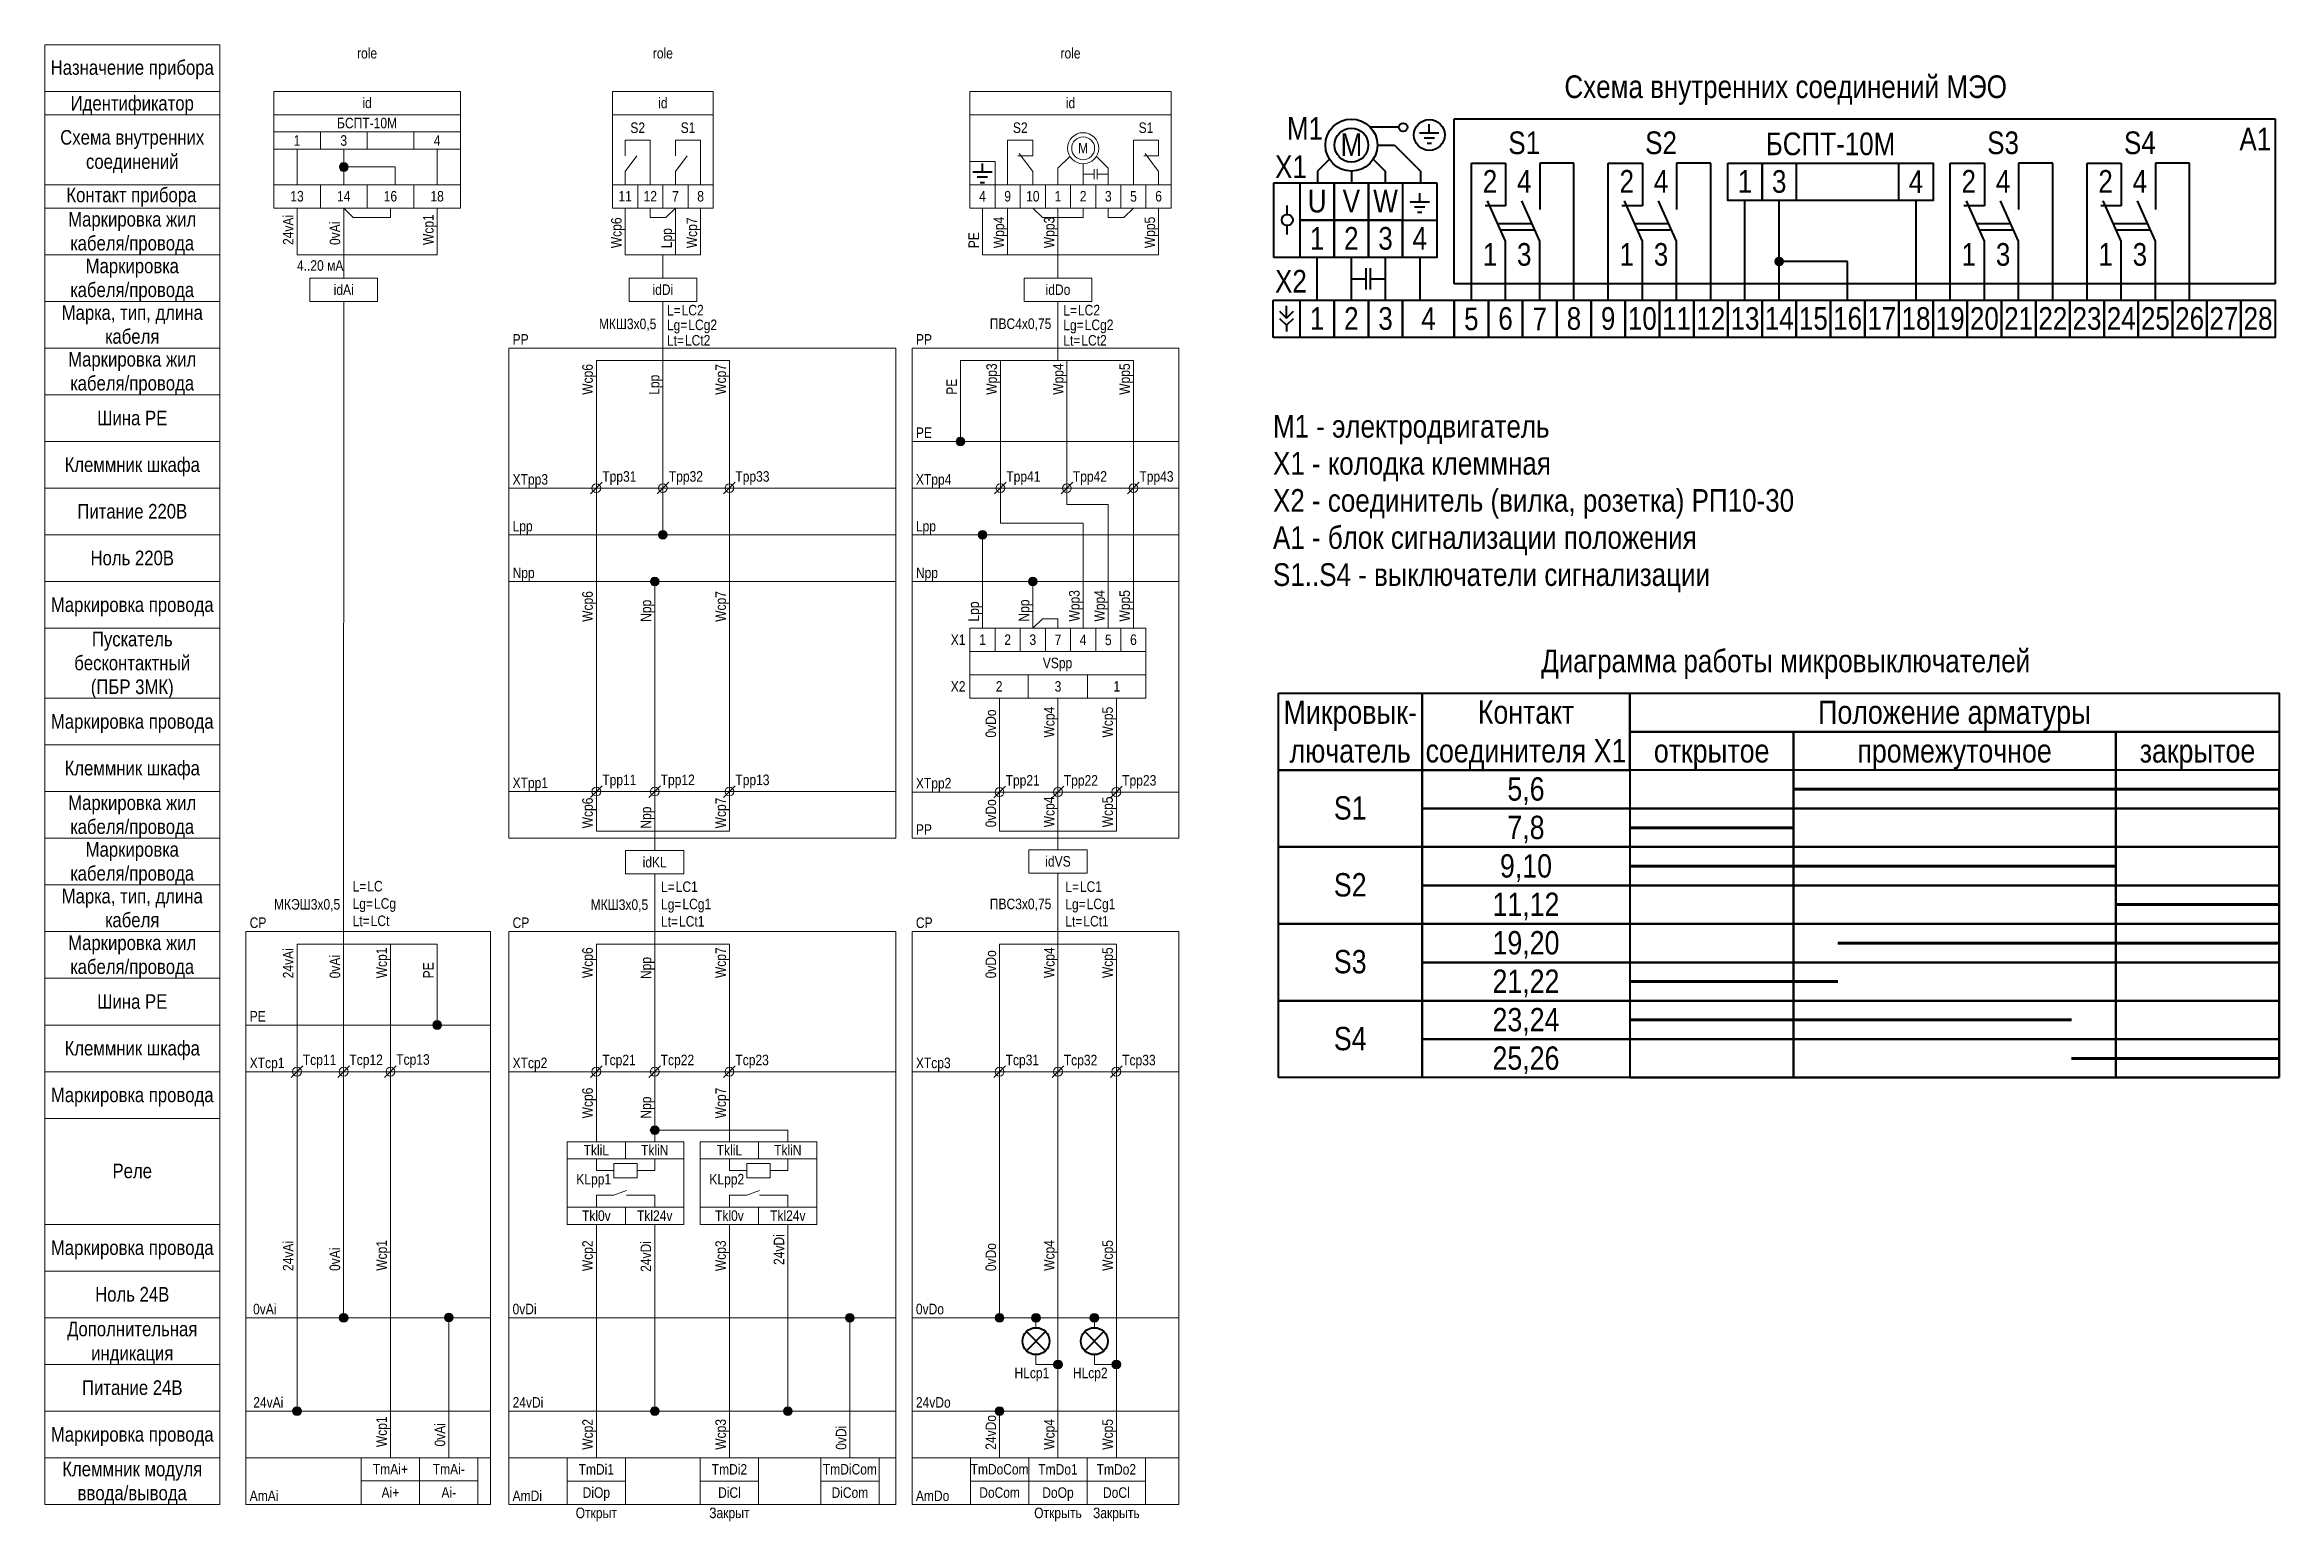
# Model space of a CAD drawing. Header units: millimetres. Extents: x 20 to 403, y -258 to -5.
import ezdxf

# ---------------------------------------------------------------- set-up
doc = ezdxf.new("R2010")
doc.units = ezdxf.units.MM
doc.header["$MEASUREMENT"] = 0
doc.linetypes.add('1_1', pattern=[2000, 1000, -1000])
doc.linetypes.add('4_2_1_2', pattern=[6702.777624, 3527.777672, -1763.888836, 0, -1411.111116])
for name, color, linetype in [('cp_names', 7, 'Continuous'), ('cp_params_ai', 7, 'Continuous'), ('cp_params_di', 7, 'Continuous'), ('cp_params_do', 7, 'Continuous'), ('cp_static_ai', 7, 'Continuous'), ('cp_static_di', 7, 'Continuous'), ('cp_static_do', 7, 'Continuous'), ('id_names', 7, 'Continuous'), ('id_params_ai', 7, 'Continuous'), ('id_params_di', 7, 'Continuous'), ('id_params_do', 7, 'Continuous'), ('id_static_ai', 7, 'Continuous'), ('id_static_di', 7, 'Continuous'), ('id_static_do', 7, 'Continuous'), ('info', 7, 'Continuous')]:
    doc.layers.add(name, color=color, linetype=linetype)
doc.styles.add('СГЕНЕРИР_СТИЛЬ_1', font='ARIALN.TTF')

msp = doc.modelspace()

# ---------------------------------------------------------------- texts
at = {"layer": 'cp_params_ai', "color": 7, "linetype": 'Continuous', "lineweight": 15, "char_height": 1.8, "style": 'СГЕНЕРИР_СТИЛЬ_1'}
for s, insert, attachment_point in [('\\A1;{\\pql;\\fArial Narrow|b0|i0|c204|p34;CP}', (55.12, -154.57), 1), ('\\A1;{\\pql;\\fArial Narrow|b0|i0|c204|p34;X\\fArial Narrow|b0|i0|c204|p34;T\\fArial Narrow|b0|i0|c204|p34;cp1}', (55.12, -178.59), 1), ('\\A1;{\\pql;\\fArial Narrow|b0|i0|c204|p34;T\\fArial Narrow|b0|i0|c204|p34;cp11}', (64.23, -178.06), 1), ('\\A1;{\\pql;\\fArial Narrow|b0|i0|c204|p34;T\\fArial Narrow|b0|i0|c204|p34;cp12}', (72.2, -178.06), 1), ('\\A1;{\\pql;\\fArial Narrow|b0|i0|c204|p34;T\\fArial Narrow|b0|i0|c204|p34;cp13}', (80.23, -178.01), 1), ('\\A1;{\\pql;\\fArial Narrow|b0|i0|c204|p34;0v\\fArial Narrow|b0|i0|c204|p34;Ai}', (55.7, -220.77), 1), ('\\A1;{\\pql;\\fArial Narrow|b0|i0|c204|p34;24v\\fArial Narrow|b0|i0|c204|p34;Ai}', (55.73, -236.77), 1), ('\\A1;{\\pqc;\\fArial Narrow|b0|i0|c204|p34;TmAi\\fArial Narrow|b0|i0|c204|p34;+}', (79.23, -248.21), 2), ('\\A1;{\\pqc;\\fArial Narrow|b0|i0|c204|p34;TmAi\\fArial Narrow|b0|i0|c204|p34;-}', (89.23, -248.21), 2), ('\\A1;{\\pqc;\\fArial Narrow|b0|i0|c204|p34;Ai+}', (79.23, -252.21), 2), ('\\A1;{\\pqc;\\fArial Narrow|b0|i0|c204|p34;Ai-}', (89.23, -252.21), 2), ('\\A1;{\\pql;\\fArial Narrow|b0|i0|c204|p34;Am\\fArial Narrow|b0|i0|c204|p34;Ai}', (55.12, -252.78), 1)]:
    msp.add_mtext(s, dxfattribs=dict(at, insert=insert, attachment_point=attachment_point))
at = {"layer": 'cp_params_ai', "color": 7, "linetype": 'Continuous', "lineweight": 15, "char_height": 1.8, "attachment_point": 1, "rotation": 90, "style": 'СГЕНЕРИР_СТИЛЬ_1'}
for s, insert in [('\\A1;{\\pql;\\fArial Narrow|b0|i0|c204|p34;24v\\fArial Narrow|b0|i0|c204|p34;Ai}', (60.82, -165)), ('\\A1;{\\pql;\\fArial Narrow|b0|i0|c204|p34;Wcp1}', (76.82, -165)), ('\\A1;{\\pql;\\fArial Narrow|b0|i0|c204|p34;0v\\fArial Narrow|b0|i0|c204|p34;Ai}', (68.82, -165)), ('\\A1;{\\pql;\\fArial Narrow|b0|i0|c204|p34;24v\\fArial Narrow|b0|i0|c204|p34;Ai}', (60.82, -215.16)), ('\\A1;{\\pql;\\fArial Narrow|b0|i0|c204|p34;Wcp\\fArial Narrow|b0|i0|c204|p34;1}', (76.82, -215.12)), ('\\A1;{\\pql;\\fArial Narrow|b0|i0|c204|p34;0v\\fArial Narrow|b0|i0|c204|p34;Ai}', (68.81, -215.15)), ('\\A1;{\\pql;\\fArial Narrow|b0|i0|c204|p34;Wcp\\fArial Narrow|b0|i0|c204|p34;1}', (76.82, -245.34)), ('\\A1;{\\pql;\\fArial Narrow|b0|i0|c204|p34;0v\\fArial Narrow|b0|i0|c204|p34;Ai}', (86.82, -245.23))]:
    msp.add_mtext(s, dxfattribs=dict(at, insert=insert))
at = {"layer": 'cp_params_di', "color": 7, "linetype": 'Continuous', "lineweight": 15, "char_height": 1.8, "style": 'СГЕНЕРИР_СТИЛЬ_1'}
for s, insert, attachment_point in [('\\A1;{\\pql;\\fArial Narrow|b0|i0|c204|p34;CP}', (100.16, -154.57), 1), ('\\A1;{\\pql;\\fArial Narrow|b0|i0|c204|p34;X\\fArial Narrow|b0|i0|c204|p34;T\\fArial Narrow|b0|i0|c204|p34;cp2}', (100.16, -178.59), 1), ('\\A1;{\\pql;\\fArial Narrow|b0|i0|c204|p34;T\\fArial Narrow|b0|i0|c204|p34;cp21}', (115.53, -178.09), 1), ('\\A1;{\\pql;\\fArial Narrow|b0|i0|c204|p34;T\\fArial Narrow|b0|i0|c204|p34;cp22}', (125.53, -178.09), 1), ('\\A1;{\\pql;\\fArial Narrow|b0|i0|c204|p34;T\\fArial Narrow|b0|i0|c204|p34;cp23}', (138.33, -178.09), 1), ('\\A1;{\\pqc;\\fArial Narrow|b0|i0|c204|p34;TkliL}', (114.51, -193.56), 2), ('\\A1;{\\pqc;\\fArial Narrow|b0|i0|c204|p34;T\\fArial Narrow|b0|i0|c204|p34;kliN}', (124.51, -193.56), 2), ('\\A1;{\\pqc;\\fArial Narrow|b0|i0|c204|p34;TkliL}', (137.31, -193.56), 2), ('\\A1;{\\pqc;\\fArial Narrow|b0|i0|c204|p34;T\\fArial Narrow|b0|i0|c204|p34;kliN}', (147.31, -193.56), 2), ('\\A1;{\\pqc;\\fArial Narrow|b0|i0|c204|p34;KL\\fArial Narrow|b0|i0|c204|p34;p\\fArial Narrow|b0|i0|c204|p34;p1}', (114.06, -198.52), 2), ('\\A1;{\\pqc;\\fArial Narrow|b0|i0|c204|p34;KL\\fArial Narrow|b0|i0|c204|p34;p\\fArial Narrow|b0|i0|c204|p34;p2}', (136.86, -198.52), 2), ('\\A1;{\\pqc;\\fArial Narrow|b0|i0|c204|p34;T\\fArial Narrow|b0|i0|c204|p34;kl0v}', (114.51, -204.77), 2), ('\\A1;{\\pqc;\\fArial Narrow|b0|i0|c204|p34;Tkl\\fArial Narrow|b0|i0|c204|p34;24v}', (124.51, -204.77), 2), ('\\A1;{\\pqc;\\fArial Narrow|b0|i0|c204|p34;T\\fArial Narrow|b0|i0|c204|p34;kl0v}', (137.31, -204.77), 2), ('\\A1;{\\pqc;\\fArial Narrow|b0|i0|c204|p34;Tkl24v}', (147.31, -204.77), 2), ('\\A1;{\\pql;\\fArial Narrow|b0|i0|c204|p34;0v\\fArial Narrow|b0|i0|c204|p34;Di}', (100.16, -220.77), 1), ('\\A1;{\\pql;\\fArial Narrow|b0|i0|c204|p34;24v\\fArial Narrow|b0|i0|c204|p34;Di}', (100.16, -236.77), 1), ('\\A1;{\\pqc;\\fArial Narrow|b0|i0|c204|p34;Tm\\fArial Narrow|b0|i0|c204|p34;Di\\fArial Narrow|b0|i0|c204|p34;1}', (114.51, -248.25), 2), ('\\A1;{\\pqc;\\fArial Narrow|b0|i0|c204|p34;TmDi2}', (137.31, -248.25), 2), ('\\A1;{\\pqc;\\fArial Narrow|b0|i0|c204|p34;TmDiCom}', (157.95, -248.23), 2), ('\\A1;{\\pqc;\\fArial Narrow|b0|i0|c204|p34;Di\\fArial Narrow|b0|i0|c204|p34;Op}', (114.51, -252.23), 2), ('\\A1;{\\pqc;\\fArial Narrow|b0|i0|c204|p34;DiCl}', (137.31, -252.23), 2), ('\\A1;{\\pqc;\\fArial Narrow|b0|i0|c204|p34;Di\\fArial Narrow|b0|i0|c204|p34;Com}', (157.95, -252.23), 2), ('\\A1;{\\pql;\\fArial Narrow|b0|i0|c204|p34;Am\\fArial Narrow|b0|i0|c204|p34;Di}', (100.16, -252.78), 1)]:
    msp.add_mtext(s, dxfattribs=dict(at, insert=insert, attachment_point=attachment_point))
at = {"layer": 'cp_params_di', "color": 7, "linetype": 'Continuous', "lineweight": 15, "char_height": 1.8, "attachment_point": 1, "rotation": 90, "style": 'СГЕНЕРИР_СТИЛЬ_1'}
for s, insert in [('\\A1;{\\pql;\\fArial Narrow|b0|i0|c204|p34;Wcp\\fArial Narrow|b0|i0|c204|p34;6}', (112.1, -189)), ('\\A1;{\\pql;\\fArial Narrow|b0|i0|c204|p34;N\\fArial Narrow|b0|i0|c204|p34;pp}', (122.11, -189.04)), ('\\A1;{\\pql;\\fArial Narrow|b0|i0|c204|p34;Wcp\\fArial Narrow|b0|i0|c204|p34;7}', (134.91, -189)), ('\\A1;{\\pql;\\fArial Narrow|b0|i0|c204|p34;Wcp\\fArial Narrow|b0|i0|c204|p34;2}', (112.1, -215.18)), ('\\A1;{\\pql;\\fArial Narrow|b0|i0|c204|p34;24\\fArial Narrow|b0|i0|c204|p34;vDi}', (122.1, -215.3)), ('\\A1;{\\pql;\\fArial Narrow|b0|i0|c204|p34;Wcp\\fArial Narrow|b0|i0|c204|p34;3}', (134.9, -215.18)), ('\\A1;{\\pql;\\fArial Narrow|b0|i0|c204|p34;24\\fArial Narrow|b0|i0|c204|p34;vDi}', (144.9, -214.12)), ('\\A1;{\\pql;\\fArial Narrow|b0|i0|c204|p34;Wcp\\fArial Narrow|b0|i0|c204|p34;2}', (112.1, -245.79)), ('\\A1;{\\pql;\\fArial Narrow|b0|i0|c204|p34;Wcp\\fArial Narrow|b0|i0|c204|p34;3}', (134.9, -245.79)), ('\\A1;{\\pql;\\fArial Narrow|b0|i0|c204|p34;0v\\fArial Narrow|b0|i0|c204|p34;Di}', (155.54, -245.79))]:
    msp.add_mtext(s, dxfattribs=dict(at, insert=insert))
at = {"layer": 'cp_params_do', "color": 7, "linetype": 'Continuous', "lineweight": 15, "style": 'СГЕНЕРИР_СТИЛЬ_1'}
for s, insert, char_height, attachment_point in [('\\A1;{\\pql;\\fArial Narrow|b0|i0|c204|p34;CP}', (169.26, -154.57), 1.8, 1), ('\\A1;{\\pql;\\fArial Narrow|b0|i0|c204|p34;X\\fArial Narrow|b0|i0|c204|p34;T\\fArial Narrow|b0|i0|c204|p34;cp3}', (169.26, -178.59), 1.8, 1), ('\\A1;{\\pql;\\fArial Narrow|b0|i0|c204|p34;T\\fArial Narrow|b0|i0|c204|p34;cp31}', (184.63, -178.09), 1.8, 1), ('\\A1;{\\pql;\\fArial Narrow|b0|i0|c204|p34;T\\fArial Narrow|b0|i0|c204|p34;cp32}', (194.6, -178.11), 1.8, 1), ('\\A1;{\\pql;\\fArial Narrow|b0|i0|c204|p34;T\\fArial Narrow|b0|i0|c204|p34;cp33}', (204.6, -178.11), 1.8, 1), ('\\A1;{\\pql;\\fArial Narrow|b0|i0|c204|p34;0v\\fArial Narrow|b0|i0|c204|p34;Do}', (169.26, -220.77), 1.8, 1), ('\\A1;{\\pqc;\\fArial Narrow|b0|i0|c204|p34;HL\\fArial Narrow|b0|i0|c204|p34;cp1}', (189.13, -231.73), 1.8, 2), ('\\A1;{\\pqc;\\fArial Narrow|b0|i0|c204|p34;HL\\fArial Narrow|b0|i0|c204|p34;cp2}', (199.13, -231.73), 1.8, 2), ('\\A1;{\\pql;\\fArial Narrow|b0|i0|c204|p34;24v\\fArial Narrow|b0|i0|c204|p34;Do}', (169.26, -236.77), 1.8, 1), ('\\A1;{\\pqc;\\fArial Narrow|b0|i0|c204|p34;Tm\\fArial Narrow|b0|i0|c204|p34;DoCom}', (183.6, -248.23), 1.79, 2), ('\\A1;{\\pqc;\\fArial Narrow|b0|i0|c204|p34;TmDo1}', (193.6, -248.25), 1.8, 2), ('\\A1;{\\pqc;\\fArial Narrow|b0|i0|c204|p34;TmDo2}', (203.6, -248.25), 1.8, 2), ('\\A1;{\\pqc;\\fArial Narrow|b0|i0|c204|p34;Do\\fArial Narrow|b0|i0|c204|p34;Op}', (193.6, -252.23), 1.8, 2), ('\\A1;{\\pqc;\\fArial Narrow|b0|i0|c204|p34;Do\\fArial Narrow|b0|i0|c204|p34;Cl}', (203.6, -252.23), 1.8, 2), ('\\A1;{\\pql;\\fArial Narrow|b0|i0|c204|p34;Am\\fArial Narrow|b0|i0|c204|p34;Do}', (169.26, -252.78), 1.8, 1)]:
    msp.add_mtext(s, dxfattribs=dict(at, insert=insert, char_height=char_height, attachment_point=attachment_point))
at = {"layer": 'cp_params_do', "color": 7, "linetype": 'Continuous', "lineweight": 15, "char_height": 1.8, "attachment_point": 1, "rotation": 90, "style": 'СГЕНЕРИР_СТИЛЬ_1'}
for s, insert in [('\\A1;{\\pql;\\fArial Narrow|b0|i0|c204|p34;0v\\fArial Narrow|b0|i0|c204|p34;Do}', (181.19, -165)), ('\\A1;{\\pql;\\fArial Narrow|b0|i0|c204|p34;Wcp\\fArial Narrow|b0|i0|c204|p34;4}', (191.2, -164.96)), ('\\A1;{\\pql;\\fArial Narrow|b0|i0|c204|p34;Wcp\\fArial Narrow|b0|i0|c204|p34;5}', (201.2, -164.96)), ('\\A1;{\\pql;\\fArial Narrow|b0|i0|c204|p34;0v\\fArial Narrow|b0|i0|c204|p34;Do}', (181.19, -215.18)), ('\\A1;{\\pql;\\fArial Narrow|b0|i0|c204|p34;Wcp\\fArial Narrow|b0|i0|c204|p34;4}', (191.2, -215.13)), ('\\A1;{\\pql;\\fArial Narrow|b0|i0|c204|p34;Wcp\\fArial Narrow|b0|i0|c204|p34;5}', (201.2, -215.13)), ('\\A1;{\\pql;\\fArial Narrow|b0|i0|c204|p34;24v\\fArial Narrow|b0|i0|c204|p34;Do}', (181.19, -245.79)), ('\\A1;{\\pql;\\fArial Narrow|b0|i0|c204|p34;Wcp\\fArial Narrow|b0|i0|c204|p34;4}', (191.2, -245.79)), ('\\A1;{\\pql;\\fArial Narrow|b0|i0|c204|p34;Wcp\\fArial Narrow|b0|i0|c204|p34;5}', (201.2, -245.79))]:
    msp.add_mtext(s, dxfattribs=dict(at, insert=insert))
at = {"layer": 'id_names', "color": 7, "linetype": 'Continuous', "lineweight": 15, "char_height": 2.5, "attachment_point": 2, "style": 'СГЕНЕРИР_СТИЛЬ_1'}
for s, insert in [('\\A1;{\\pqc;\\fArial Narrow|b0|i0|c204|p34;Назначение прибора}', (35, -7.66)), ('\\A1;{\\pqc;\\fArial Narrow|b0|i0|c204|p34;Идентификатор}', (35, -13.78)), ('\\A1;{\\pqc;\\fArial Narrow|b0|i0|c204|p34;Контакт прибора}', (34.85, -29.49)), ('\\A1;{\\pqc;\\fArial Narrow|b0|i0|c204|p34;Шина PE}', (35, -67.72)), ('\\A1;{\\pqc;\\fArial Narrow|b0|i0|c204|p34;Клеммник\\fArial Narrow|b0|i0|c204|p34; шкафа}', (35, -75.72)), ('\\A1;{\\pqc;\\fArial Narrow|b0|i0|c204|p34;Питание \\fArial Narrow|b0|i0|c204|p34;220В}', (35, -83.71)), ('\\A1;{\\pqc;\\fArial Narrow|b0|i0|c204|p34;Ноль\\fArial Narrow|b0|i0|c204|p34; 220В}', (35, -91.71)), ('\\A1;{\\pqc;\\fArial Narrow|b0|i0|c204|p34;Маркировка \\fArial Narrow|b0|i0|c204|p34;провода}', (35, -99.72)), ('\\A1;{\\pqc;\\fArial Narrow|b0|i0|c204|p34;Маркировка \\fArial Narrow|b0|i0|c204|p34;провода}', (35, -119.72)), ('\\A1;{\\pqc;\\fArial Narrow|b0|i0|c204|p34;Клеммник\\fArial Narrow|b0|i0|c204|p34; шкафа}', (35, -127.72)), ('\\A1;{\\pqc;\\fArial Narrow|b0|i0|c204|p34;Шина PE}', (35, -167.72)), ('\\A1;{\\pqc;\\fArial Narrow|b0|i0|c204|p34;Клеммник\\fArial Narrow|b0|i0|c204|p34; шкафа}', (35, -175.72)), ('\\A1;{\\pqc;\\fArial Narrow|b0|i0|c204|p34;Маркировка \\fArial Narrow|b0|i0|c204|p34;провода}', (35, -183.72)), ('\\A1;{\\pqc;\\fArial Narrow|b0|i0|c204|p34;Реле}', (35, -196.75)), ('\\A1;{\\pqc;\\fArial Narrow|b0|i0|c204|p34;Маркировка \\fArial Narrow|b0|i0|c204|p34;провода}', (35, -209.9)), ('\\A1;{\\pqc;\\fArial Narrow|b0|i0|c204|p34;Ноль 24\\fArial Narrow|b0|i0|c204|p34;В}', (35, -217.89)), ('\\A1;{\\pqc;\\fArial Narrow|b0|i0|c204|p34;Питание 2\\fArial Narrow|b0|i0|c204|p34;4\\fArial Narrow|b0|i0|c204|p34;В}', (35, -233.89)), ('\\A1;{\\pqc;\\fArial Narrow|b0|i0|c204|p34;Маркировка \\fArial Narrow|b0|i0|c204|p34;провода}', (35, -241.9))]:
    msp.add_mtext(s, dxfattribs=dict(at, insert=insert))
at = {"layer": 'id_names', "color": 7, "linetype": 'Continuous', "lineweight": 15, "insert": (35, -19.63), "char_height": 2.5, "width": 30, "attachment_point": 2, "line_spacing_factor": 0.996473, "style": 'СГЕНЕРИР_СТИЛЬ_1'}
msp.add_mtext('\\A1;{\\pqc;\\fArial Narrow|b0|i0|c204|p34;Схема внутренних соединений}', dxfattribs=at)
at = {"layer": 'id_names', "color": 7, "linetype": 'Continuous', "lineweight": 15, "char_height": 2.5, "attachment_point": 2, "style": 'СГЕНЕРИР_СТИЛЬ_1'}
for s, insert, line_spacing_factor in [('\\A1;{\\pqc;\\fArial Narrow|b0|i0|c204|p34;Маркировка жил\\P\\pqc;\\fArial Narrow|b0|i0|c204|p34;кабеля/провода}', (35, -33.66), 0.982786), ('\\A1;{\\pqc;\\fArial Narrow|b0|i0|c204|p34;Маркировка\\P\\pqc;\\fArial Narrow|b0|i0|c204|p34;кабеля/провода}', (35, -41.66), 0.982786), ('\\A1;{\\pqc;\\fArial Narrow|b0|i0|c204|p34;Марка, тип\\fArial Narrow|b0|i0|c204|p34;, длина\\P\\pqc;\\fArial Narrow|b0|i0|c204|p34;кабеля}', (35, -49.66), 0.98101), ('\\A1;{\\pqc;\\fArial Narrow|b0|i0|c204|p34;Маркировка жил\\P\\pqc;\\fArial Narrow|b0|i0|c204|p34;кабеля/провода}', (35, -57.66), 0.982786), ('\\A1;{\\pqc;\\fArial Narrow|b0|i0|c204|p34;Пускатель\\P\\pqc;\\fArial Narrow|b0|i0|c204|p34;бесконтактный\\P\\pqc;\\fArial Narrow|b0|i0|c204|p34;(ПБР 3МК)}', (35, -105.61), 0.980575), ('\\A1;{\\pqc;\\fArial Narrow|b0|i0|c204|p34;Маркировка жил\\P\\pqc;\\fArial Narrow|b0|i0|c204|p34;кабеля/провода}', (35, -133.66), 0.982786), ('\\A1;{\\pqc;\\fArial Narrow|b0|i0|c204|p34;Маркировка\\P\\pqc;\\fArial Narrow|b0|i0|c204|p34;кабеля/провода}', (35, -141.66), 0.982786), ('\\A1;{\\pqc;\\fArial Narrow|b0|i0|c204|p34;Марка, тип\\fArial Narrow|b0|i0|c204|p34;, длина\\P\\pqc;\\fArial Narrow|b0|i0|c204|p34;кабеля}', (35, -149.66), 0.98101), ('\\A1;{\\pqc;\\fArial Narrow|b0|i0|c204|p34;Маркировка жил\\P\\pqc;\\fArial Narrow|b0|i0|c204|p34;кабеля/провода}', (35, -157.66), 0.982786), ('\\A1;{\\pqc;\\fArial Narrow|b0|i0|c204|p34;Дополнительная\\P\\pqc;\\fArial Narrow|b0|i0|c204|p34;индикация}', (35, -223.84), 0.996475), ('\\A1;{\\pqc;\\fArial Narrow|b0|i0|c204|p34;Клеммник модуля\\P\\pqc;\\fArial Narrow|b0|i0|c204|p34;ввода\\fArial Narrow|b0|i0|c204|p34;/вывода}', (35, -247.84), 0.985989)]:
    msp.add_mtext(s, dxfattribs=dict(at, insert=insert, line_spacing_factor=line_spacing_factor))
at = {"layer": 'id_params_ai', "color": 7, "linetype": 'Continuous', "lineweight": 15, "insert": (75.23, -5.56), "char_height": 1.8, "width": 40, "attachment_point": 2, "style": 'СГЕНЕРИР_СТИЛЬ_1'}
msp.add_mtext('\\A1;{\\pqc;\\fArial Narrow|b0|i0|c204|p34;role}', dxfattribs=at)
at = {"layer": 'id_params_ai', "color": 7, "linetype": 'Continuous', "lineweight": 15, "char_height": 1.8, "style": 'СГЕНЕРИР_СТИЛЬ_1'}
for s, insert, attachment_point in [('\\A1;{\\pqc;\\fArial Narrow|b0|i0|c204|p34;id}', (75.23, -14.07), 2), ('\\A1;{\\pqc;\\fArial Narrow|b0|i0|c204|p34;id\\fArial Narrow|b0|i0|c204|p34;Ai}', (71.23, -46.08), 2), ('\\A1;{\\pql;\\fArial Narrow|b0|i0|c204|p34;LC}', (75.27, -148.31), 1), ('\\A1;{\\pql;\\fArial Narrow|b0|i0|c204|p34;LCg}', (76.42, -151.27), 1), ('\\A1;{\\pql;\\fArial Narrow|b0|i0|c204|p34;LCt}', (75.85, -154.24), 1)]:
    msp.add_mtext(s, dxfattribs=dict(at, insert=insert, attachment_point=attachment_point))
at = {"layer": 'id_params_ai', "color": 7, "linetype": 'Continuous', "lineweight": 15, "char_height": 1.8, "attachment_point": 1, "rotation": 90, "style": 'СГЕНЕРИР_СТИЛЬ_1'}
for s, insert in [('\\A1;{\\pql;\\fArial Narrow|b0|i0|c204|p34;24v\\fArial Narrow|b0|i0|c204|p34;Ai}', (60.82, -39.33)), ('\\A1;{\\pql;\\fArial Narrow|b0|i0|c204|p34;Wcp1}', (84.82, -39.33)), ('\\A1;{\\pql;\\fArial Narrow|b0|i0|c204|p34;0v\\fArial Narrow|b0|i0|c204|p34;Ai}', (68.82, -39.33))]:
    msp.add_mtext(s, dxfattribs=dict(at, insert=insert))
at = {"layer": 'id_params_di', "color": 7, "linetype": 'Continuous', "lineweight": 15, "insert": (125.91, -5.56), "char_height": 1.8, "width": 30, "attachment_point": 2, "style": 'СГЕНЕРИР_СТИЛЬ_1'}
msp.add_mtext('\\A1;{\\pqc;\\fArial Narrow|b0|i0|c204|p34;role}', dxfattribs=at)
at = {"layer": 'id_params_di', "color": 7, "linetype": 'Continuous', "lineweight": 15, "char_height": 1.8, "style": 'СГЕНЕРИР_СТИЛЬ_1'}
for s, insert, attachment_point in [('\\A1;{\\pqc;\\fArial Narrow|b0|i0|c204|p34;id}', (125.91, -14.08), 2), ('\\A1;{\\pqc;\\fArial Narrow|b0|i0|c204|p34;id\\fArial Narrow|b0|i0|c204|p34;Di}', (125.91, -46.08), 2), ('\\A1;{\\pql;\\fArial Narrow|b0|i0|c204|p34;LC\\fArial Narrow|b0|i0|c204|p34;2}', (129.12, -49.59), 1), ('\\A1;{\\pql;\\fArial Narrow|b0|i0|c204|p34;LCg\\fArial Narrow|b0|i0|c204|p34;2}', (130.27, -52.11), 1), ('\\A1;{\\pql;\\fArial Narrow|b0|i0|c204|p34;P\\fArial Narrow|b0|i0|c204|p34;P}', (100.16, -54.6), 1), ('\\A1;{\\pql;\\fArial Narrow|b0|i0|c204|p34;LCt\\fArial Narrow|b0|i0|c204|p34;2}', (129.69, -54.76), 1), ('\\A1;{\\pql;\\fArial Narrow|b0|i0|c204|p34;XTpp\\fArial Narrow|b0|i0|c204|p34;3}', (100.16, -78.59), 1), ('\\A1;{\\pql;\\fArial Narrow|b0|i0|c204|p34;Tpp\\fArial Narrow|b0|i0|c204|p34;3\\fArial Narrow|b0|i0|c204|p34;1}', (115.53, -78.09), 1), ('\\A1;{\\pql;\\fArial Narrow|b0|i0|c204|p34;Tpp\\fArial Narrow|b0|i0|c204|p34;3\\fArial Narrow|b0|i0|c204|p34;2}', (126.93, -78.09), 1), ('\\A1;{\\pql;\\fArial Narrow|b0|i0|c204|p34;Tpp\\fArial Narrow|b0|i0|c204|p34;3\\fArial Narrow|b0|i0|c204|p34;3}', (138.33, -78.09), 1), ('\\A1;{\\pql;\\fArial Narrow|b0|i0|c204|p34;Lpp}', (100.16, -86.6), 1), ('\\A1;{\\pql;\\fArial Narrow|b0|i0|c204|p34;Npp}', (100.16, -94.6), 1), ('\\A1;{\\pql;\\fArial Narrow|b0|i0|c204|p34;T\\fArial Narrow|b0|i0|c204|p34;p\\fArial Narrow|b0|i0|c204|p34;p11}', (115.53, -130.09), 1), ('\\A1;{\\pql;\\fArial Narrow|b0|i0|c204|p34;T\\fArial Narrow|b0|i0|c204|p34;p\\fArial Narrow|b0|i0|c204|p34;p12}', (125.53, -130.09), 1), ('\\A1;{\\pql;\\fArial Narrow|b0|i0|c204|p34;T\\fArial Narrow|b0|i0|c204|p34;p\\fArial Narrow|b0|i0|c204|p34;p13}', (138.33, -130.09), 1), ('\\A1;{\\pql;\\fArial Narrow|b0|i0|c204|p34;XT\\fArial Narrow|b0|i0|c204|p34;p\\fArial Narrow|b0|i0|c204|p34;p\\fArial Narrow|b0|i0|c204|p34;1}', (100.16, -130.59), 1), ('\\A1;{\\pqc;\\fArial Narrow|b0|i0|c204|p34;idKL}', (124.51, -144.2), 2), ('\\A1;{\\pql;\\fArial Narrow|b0|i0|c204|p34;LC\\fArial Narrow|b0|i0|c204|p34;1}', (128.11, -148.4), 1), ('\\A1;{\\pql;\\fArial Narrow|b0|i0|c204|p34;LCg\\fArial Narrow|b0|i0|c204|p34;1}', (129.26, -151.36), 1), ('\\A1;{\\pql;\\fArial Narrow|b0|i0|c204|p34;LCt\\fArial Narrow|b0|i0|c204|p34;1}', (128.68, -154.33), 1)]:
    msp.add_mtext(s, dxfattribs=dict(at, insert=insert, attachment_point=attachment_point))
at = {"layer": 'id_params_di', "color": 7, "linetype": 'Continuous', "lineweight": 15, "char_height": 1.8, "attachment_point": 1, "rotation": 90, "style": 'СГЕНЕРИР_СТИЛЬ_1'}
for s, insert in [('\\A1;{\\pql;\\fArial Narrow|b0|i0|c204|p34;W\\fArial Narrow|b0|i0|c204|p34;c\\fArial Narrow|b0|i0|c204|p34;p\\fArial Narrow|b0|i0|c204|p34;6}', (117.03, -39.88)), ('\\A1;{\\pql;\\fArial Narrow|b0|i0|c204|p34;L\\fArial Narrow|b0|i0|c204|p34;p\\fArial Narrow|b0|i0|c204|p34;p}', (125.66, -39.88)), ('\\A1;{\\pql;\\fArial Narrow|b0|i0|c204|p34;W\\fArial Narrow|b0|i0|c204|p34;c\\fArial Narrow|b0|i0|c204|p34;p\\fArial Narrow|b0|i0|c204|p34;7}', (129.97, -39.88)), ('\\A1;{\\pql;\\fArial Narrow|b0|i0|c204|p34;W\\fArial Narrow|b0|i0|c204|p34;c\\fArial Narrow|b0|i0|c204|p34;p\\fArial Narrow|b0|i0|c204|p34;6}', (112.1, -65)), ('\\A1;{\\pql;\\fArial Narrow|b0|i0|c204|p34;W\\fArial Narrow|b0|i0|c204|p34;c\\fArial Narrow|b0|i0|c204|p34;p\\fArial Narrow|b0|i0|c204|p34;7}', (134.91, -65)), ('\\A1;{\\pql;\\fArial Narrow|b0|i0|c204|p34;L\\fArial Narrow|b0|i0|c204|p34;pp}', (123.51, -65)), ('\\A1;{\\pql;\\fArial Narrow|b0|i0|c204|p34;Wcp\\fArial Narrow|b0|i0|c204|p34;6}', (112.1, -103.91)), ('\\A1;{\\pql;\\fArial Narrow|b0|i0|c204|p34;W\\fArial Narrow|b0|i0|c204|p34;c\\fArial Narrow|b0|i0|c204|p34;p\\fArial Narrow|b0|i0|c204|p34;7}', (134.91, -103.91)), ('\\A1;{\\pql;\\fArial Narrow|b0|i0|c204|p34;Npp}', (122.11, -103.91)), ('\\A1;{\\pql;\\fArial Narrow|b0|i0|c204|p34;Wcp\\fArial Narrow|b0|i0|c204|p34;6}', (112.1, -139.3)), ('\\A1;{\\pql;\\fArial Narrow|b0|i0|c204|p34;Npp}', (122.11, -139.35)), ('\\A1;{\\pql;\\fArial Narrow|b0|i0|c204|p34;Wcp\\fArial Narrow|b0|i0|c204|p34;7}', (134.91, -139.3)), ('\\A1;{\\pql;\\fArial Narrow|b0|i0|c204|p34;Wcp\\fArial Narrow|b0|i0|c204|p34;6}', (112.1, -164.96)), ('\\A1;{\\pql;\\fArial Narrow|b0|i0|c204|p34;Wcp\\fArial Narrow|b0|i0|c204|p34;7}', (134.91, -164.96)), ('\\A1;{\\pql;\\fArial Narrow|b0|i0|c204|p34;Npp}', (122.11, -165.12))]:
    msp.add_mtext(s, dxfattribs=dict(at, insert=insert))
at = {"layer": 'id_params_di', "color": 7, "linetype": 'Continuous', "lineweight": 40, "insert": (114.94, -51.95), "char_height": 1.8, "attachment_point": 1, "style": 'СГЕНЕРИР_СТИЛЬ_1'}
msp.add_mtext('\\A1;{\\pql;\\fArial Narrow|b0|i0|c204|p34;МКШ3\\fArial Narrow|b0|i0|c204|p34;х0,5}', dxfattribs=at)
at = {"layer": 'id_params_do', "color": 7, "linetype": 'Continuous', "lineweight": 15, "insert": (195.75, -5.56), "char_height": 1.8, "width": 40, "attachment_point": 2, "style": 'СГЕНЕРИР_СТИЛЬ_1'}
msp.add_mtext('\\A1;{\\pqc;\\fArial Narrow|b0|i0|c204|p34;role}', dxfattribs=at)
at = {"layer": 'id_params_do', "color": 7, "linetype": 'Continuous', "lineweight": 15, "style": 'СГЕНЕРИР_СТИЛЬ_1'}
for s, insert, char_height, attachment_point in [('\\A1;{\\pqc;\\fArial Narrow|b0|i0|c204|p34;id}', (195.75, -14.08), 1.8, 2), ('\\A1;{\\pqc;\\fArial Narrow|b0|i0|c204|p34;id\\fArial Narrow|b0|i0|c204|p34;Do}', (193.6, -46.08), 1.8, 2), ('\\A1;{\\pql;\\fArial Narrow|b0|i0|c204|p34;LC\\fArial Narrow|b0|i0|c204|p34;2}', (197.02, -49.59), 1.8, 1), ('\\A1;{\\pql;\\fArial Narrow|b0|i0|c204|p34;LCg\\fArial Narrow|b0|i0|c204|p34;2}', (198.18, -52.11), 1.8, 1), ('\\A1;{\\pql;\\fArial Narrow|b0|i0|c204|p34;P\\fArial Narrow|b0|i0|c204|p34;P}', (169.26, -54.6), 1.8, 1), ('\\A1;{\\pql;\\fArial Narrow|b0|i0|c204|p34;LCt\\fArial Narrow|b0|i0|c204|p34;2}', (197.6, -54.76), 1.8, 1), ('\\A1;{\\pql;\\fArial Narrow|b0|i0|c204|p34;XTpp\\fArial Narrow|b0|i0|c204|p34;4}', (169.26, -78.6), 1.8, 1), ('\\A1;{\\pql;\\fArial Narrow|b0|i0|c204|p34;Tpp\\fArial Narrow|b0|i0|c204|p34;4\\fArial Narrow|b0|i0|c204|p34;1}', (184.75, -78.09), 1.8, 1), ('\\A1;{\\pql;\\fArial Narrow|b0|i0|c204|p34;Tpp\\fArial Narrow|b0|i0|c204|p34;4\\fArial Narrow|b0|i0|c204|p34;2}', (196.15, -78.09), 1.8, 1), ('\\A1;{\\pql;\\fArial Narrow|b0|i0|c204|p34;Tpp\\fArial Narrow|b0|i0|c204|p34;4\\fArial Narrow|b0|i0|c204|p34;3}', (207.55, -78.09), 1.8, 1), ('\\A1;{\\pql;\\fArial Narrow|b0|i0|c204|p34;Lpp}', (169.26, -86.6), 1.8, 1), ('\\A1;{\\pql;\\fArial Narrow|b0|i0|c204|p34;Npp}', (169.26, -94.6), 1.8, 1), ('\\A1;{\\pqc;\\fArial Narrow|b0|i0|c204|p34;VS\\fArial Narrow|b0|i0|c204|p34;pp}', (193.52, -110.05), 1.8, 2), ('\\A1;{\\pql;\\fArial Narrow|b0|i0|c204|p34;Tpp\\fArial Narrow|b0|i0|c204|p34;2\\fArial Narrow|b0|i0|c204|p34;1}', (184.63, -130.16), 1.8, 1), ('\\A1;{\\pql;\\fArial Narrow|b0|i0|c204|p34;Tpp\\fArial Narrow|b0|i0|c204|p34;2\\fArial Narrow|b0|i0|c204|p34;2}', (194.6, -130.18), 1.8, 1), ('\\A1;{\\pql;\\fArial Narrow|b0|i0|c204|p34;Tpp\\fArial Narrow|b0|i0|c204|p34;2\\fArial Narrow|b0|i0|c204|p34;3}', (204.6, -130.18), 1.8, 1), ('\\A1;{\\pql;\\fArial Narrow|b0|i0|c204|p34;XTpp\\fArial Narrow|b0|i0|c204|p34;2}', (169.26, -130.66), 1.8, 1), ('\\A1;{\\pql;\\fArial Narrow|b0|i0|c204|p34;P\\fArial Narrow|b0|i0|c204|p34;P}', (169.26, -138.6), 1.8, 1), ('\\A1;{\\pqc;\\fArial Narrow|b0|i0|c204|p34;idVS}', (193.6, -144.05), 1.8, 2), ('\\A1;{\\pql;\\fArial Narrow|b0|i0|c204|p34;LC\\fArial Narrow|b0|i0|c204|p34;1}', (197.36, -148.38), 1.8, 1), ('\\A1;{\\pql;\\fArial Narrow|b0|i0|c204|p34;LCg\\fArial Narrow|b0|i0|c204|p34;1}', (198.51, -151.35), 1.8, 1), ('\\A1;{\\pql;\\fArial Narrow|b0|i0|c204|p34;LCt\\fArial Narrow|b0|i0|c204|p34;1}', (197.94, -154.31), 1.8, 1), ('\\A1;{\\pqc;\\fArial Narrow|b0|i0|c204|p34;DoCom}', (183.6, -252.23), 1.79, 2)]:
    msp.add_mtext(s, dxfattribs=dict(at, insert=insert, char_height=char_height, attachment_point=attachment_point))
at = {"layer": 'id_params_do', "color": 7, "linetype": 'Continuous', "lineweight": 15, "char_height": 1.8, "attachment_point": 1, "rotation": 90, "style": 'СГЕНЕРИР_СТИЛЬ_1'}
for s, insert in [('\\A1;{\\pql;\\fArial Narrow|b0|i0|c204|p34;Wpp\\fArial Narrow|b0|i0|c204|p34;4}', (182.58, -39.88)), ('\\A1;{\\pql;\\fArial Narrow|b0|i0|c204|p34;Wpp3}', (191.19, -39.88)), ('\\A1;{\\pql;\\fArial Narrow|b0|i0|c204|p34;Wpp\\fArial Narrow|b0|i0|c204|p34;5}', (208.43, -39.88)), ('\\A1;{\\pql;\\fArial Narrow|b0|i0|c204|p34;Wpp3}', (181.32, -65)), ('\\A1;{\\pql;\\fArial Narrow|b0|i0|c204|p34;Wpp\\fArial Narrow|b0|i0|c204|p34;4}', (192.73, -65)), ('\\A1;{\\pql;\\fArial Narrow|b0|i0|c204|p34;Wpp\\fArial Narrow|b0|i0|c204|p34;5}', (204.12, -65)), ('\\A1;{\\pql;\\fArial Narrow|b0|i0|c204|p34;Wpp3}', (195.5, -103.86)), ('\\A1;{\\pql;\\fArial Narrow|b0|i0|c204|p34;Wpp\\fArial Narrow|b0|i0|c204|p34;4}', (199.82, -103.86)), ('\\A1;{\\pql;\\fArial Narrow|b0|i0|c204|p34;Wpp\\fArial Narrow|b0|i0|c204|p34;5}', (204.12, -103.86)), ('\\A1;{\\pql;\\fArial Narrow|b0|i0|c204|p34;Lpp}', (178.27, -103.86)), ('\\A1;{\\pql;\\fArial Narrow|b0|i0|c204|p34;Npp}', (186.89, -103.86)), ('\\A1;{\\pql;\\fArial Narrow|b0|i0|c204|p34;Wcp\\fArial Narrow|b0|i0|c204|p34;4}', (191.2, -123.74)), ('\\A1;{\\pql;\\fArial Narrow|b0|i0|c204|p34;Wcp\\fArial Narrow|b0|i0|c204|p34;5}', (201.2, -123.74)), ('\\A1;{\\pql;\\fArial Narrow|b0|i0|c204|p34;0v\\fArial Narrow|b0|i0|c204|p34;Do}', (181.19, -123.74)), ('\\A1;{\\pql;\\fArial Narrow|b0|i0|c204|p34;Wcp\\fArial Narrow|b0|i0|c204|p34;4}', (191.2, -139.12)), ('\\A1;{\\pql;\\fArial Narrow|b0|i0|c204|p34;Wcp\\fArial Narrow|b0|i0|c204|p34;5}', (201.2, -139.12)), ('\\A1;{\\pql;\\fArial Narrow|b0|i0|c204|p34;0v\\fArial Narrow|b0|i0|c204|p34;Do}', (181.19, -139.12))]:
    msp.add_mtext(s, dxfattribs=dict(at, insert=insert))
at = {"layer": 'id_static_ai', "color": 7, "linetype": 'Continuous', "lineweight": 15, "char_height": 1.8, "style": 'СГЕНЕРИР_СТИЛЬ_1'}
for s, insert, attachment_point in [('\\A1;{\\pqc;\\fArial Narrow|b0|i0|c204|p34;БСПТ-10М}', (75.23, -17.53), 2), ('\\A1;{\\pqc;\\fArial Narrow|b0|i0|c204|p34;1}', (63.23, -20.52), 2), ('\\A1;{\\pqc;\\fArial Narrow|b0|i0|c204|p34;3}', (71.23, -20.52), 2), ('\\A1;{\\pqc;\\fArial Narrow|b0|i0|c204|p34;4}', (87.23, -20.53), 2), ('\\A1;{\\pqc;\\fArial Narrow|b0|i0|c204|p34;13}', (63.23, -30.07), 2), ('\\A1;{\\pqc;\\fArial Narrow|b0|i0|c204|p34;14}', (71.23, -30.07), 2), ('\\A1;{\\pqc;\\fArial Narrow|b0|i0|c204|p34;16}', (79.23, -30.07), 2), ('\\A1;{\\pqc;\\fArial Narrow|b0|i0|c204|p34;18}', (87.23, -30.07), 2), ('\\A1;{\\pql;\\fArial Narrow|b0|i0|c204|p34;4..20 мА}', (63.22, -41.94), 1), ('\\A1;{\\pql;\\fArial Narrow|b0|i0|c204|p34;L=}', (72.75, -148.34), 1), ('\\A1;{\\pql;\\fArial Narrow|b0|i0|c204|p34;Lg=}', (72.75, -151.31), 1), ('\\A1;{\\pql;\\fArial Narrow|b0|i0|c204|p34;Lt=}', (72.75, -154.27), 1), ('\\A1;{\\pql;\\fArial Narrow|b0|i0|c204|p34;PE}', (55.12, -170.6), 1)]:
    msp.add_mtext(s, dxfattribs=dict(at, insert=insert, attachment_point=attachment_point))
at = {"layer": 'id_static_ai', "color": 7, "linetype": 'Continuous', "lineweight": 40, "insert": (59.29, -151.42), "char_height": 1.8, "attachment_point": 1, "style": 'СГЕНЕРИР_СТИЛЬ_1'}
msp.add_mtext('\\A1;{\\pql;\\fArial Narrow|b0|i0|c204|p34;МКЭШ\\fArial Narrow|b0|i0|c204|p34;3х0,5}', dxfattribs=at)
at = {"layer": 'id_static_ai', "color": 7, "linetype": 'Continuous', "lineweight": 15, "insert": (84.84, -165), "char_height": 1.8, "attachment_point": 1, "rotation": 90, "style": 'СГЕНЕРИР_СТИЛЬ_1'}
msp.add_mtext('\\A1;{\\pql;\\fArial Narrow|b0|i0|c204|p34;PE}', dxfattribs=at)
at = {"layer": 'id_static_di', "color": 7, "linetype": 'Continuous', "lineweight": 15, "char_height": 1.8, "style": 'СГЕНЕРИР_СТИЛЬ_1'}
for s, insert, attachment_point in [('\\A1;{\\pqc;\\fArial Narrow|b0|i0|c204|p34;S\\fArial Narrow|b0|i0|c204|p34;2}', (121.6, -18.33), 2), ('\\A1;{\\pqc;\\fArial Narrow|b0|i0|c204|p34;S\\fArial Narrow|b0|i0|c204|p34;1}', (130.22, -18.33), 2), ('\\A1;{\\pqc;\\fArial Narrow|b0|i0|c204|p34;1\\fArial Narrow|b0|i0|c204|p34;1}', (119.44, -30.07), 2), ('\\A1;{\\pqc;\\fArial Narrow|b0|i0|c204|p34;12}', (123.75, -30.07), 2), ('\\A1;{\\pqc;\\fArial Narrow|b0|i0|c204|p34;7}', (128.06, -30.1), 2), ('\\A1;{\\pqc;\\fArial Narrow|b0|i0|c204|p34;8}', (132.37, -30.07), 2), ('\\A1;{\\pql;\\fArial Narrow|b0|i0|c204|p34;L=}', (126.6, -49.62), 1), ('\\A1;{\\pql;\\fArial Narrow|b0|i0|c204|p34;Lg=}', (126.6, -52.14), 1), ('\\A1;{\\pql;\\fArial Narrow|b0|i0|c204|p34;Lt=}', (126.6, -54.79), 1), ('\\A1;{\\pql;\\fArial Narrow|b0|i0|c204|p34;L=}', (125.59, -148.43), 1), ('\\A1;{\\pql;\\fArial Narrow|b0|i0|c204|p34;Lg=}', (125.59, -151.4), 1), ('\\A1;{\\pql;\\fArial Narrow|b0|i0|c204|p34;Lt=}', (125.59, -154.36), 1), ('\\A1;{\\pqc;\\fArial Narrow|b0|i0|c204|p34;Открыт}', (114.51, -255.71), 2), ('\\A1;{\\pqc;\\fArial Narrow|b0|i0|c204|p34;Закрыт}', (137.31, -255.71), 2)]:
    msp.add_mtext(s, dxfattribs=dict(at, insert=insert, attachment_point=attachment_point))
at = {"layer": 'id_static_di', "color": 7, "linetype": 'Continuous', "lineweight": 40, "insert": (113.54, -151.47), "char_height": 1.8, "attachment_point": 1, "style": 'СГЕНЕРИР_СТИЛЬ_1'}
msp.add_mtext('\\A1;{\\pql;\\fArial Narrow|b0|i0|c204|p34;МКШ3х0,5}', dxfattribs=at)
at = {"layer": 'id_static_do', "color": 7, "linetype": 'Continuous', "lineweight": 15, "char_height": 1.8, "style": 'СГЕНЕРИР_СТИЛЬ_1'}
for s, insert, attachment_point in [('\\A1;{\\pqc;\\fArial Narrow|b0|i0|c204|p34;S\\fArial Narrow|b0|i0|c204|p34;2}', (187.14, -18.33), 2), ('\\A1;{\\pqc;\\fArial Narrow|b0|i0|c204|p34;S\\fArial Narrow|b0|i0|c204|p34;1}', (208.68, -18.33), 2), ('\\A1;{\\pqc;\\fArial Narrow|b0|i0|c204|p34;M}', (197.91, -21.83), 2), ('\\A1;{\\pqc;\\fArial Narrow|b0|i0|c204|p34;4}', (180.67, -30.08), 2), ('\\A1;{\\pqc;\\fArial Narrow|b0|i0|c204|p34;9}', (184.98, -30.07), 2), ('\\A1;{\\pqc;\\fArial Narrow|b0|i0|c204|p34;10}', (189.29, -30.07), 2), ('\\A1;{\\pqc;\\fArial Narrow|b0|i0|c204|p34;1}', (193.6, -30.07), 2), ('\\A1;{\\pqc;\\fArial Narrow|b0|i0|c204|p34;2}', (197.91, -30.07), 2), ('\\A1;{\\pqc;\\fArial Narrow|b0|i0|c204|p34;3}', (202.22, -30.07), 2), ('\\A1;{\\pqc;\\fArial Narrow|b0|i0|c204|p34;5}', (206.53, -30.1), 2), ('\\A1;{\\pqc;\\fArial Narrow|b0|i0|c204|p34;6}', (210.84, -30.07), 2), ('\\A1;{\\pql;\\fArial Narrow|b0|i0|c204|p34;L=}', (194.51, -49.62), 1), ('\\A1;{\\pql;\\fArial Narrow|b0|i0|c204|p34;Lg=}', (194.51, -52.14), 1), ('\\A1;{\\pql;\\fArial Narrow|b0|i0|c204|p34;Lt=}', (194.51, -54.79), 1), ('\\A1;{\\pql;\\fArial Narrow|b0|i0|c204|p34;PE}', (169.26, -70.6), 1), ('\\A1;{\\pqc;\\fArial Narrow|b0|i0|c204|p34;X\\fArial Narrow|b0|i0|c204|p34;1}', (176.49, -106.07), 2), ('\\A1;{\\pqc;\\fArial Narrow|b0|i0|c204|p34;1}', (180.67, -106.07), 2), ('\\A1;{\\pqc;\\fArial Narrow|b0|i0|c204|p34;2}', (184.98, -106.07), 2), ('\\A1;{\\pqc;\\fArial Narrow|b0|i0|c204|p34;3}', (189.29, -106.07), 2), ('\\A1;{\\pqc;\\fArial Narrow|b0|i0|c204|p34;7}', (193.6, -106.1), 2), ('\\A1;{\\pqc;\\fArial Narrow|b0|i0|c204|p34;4}', (197.91, -106.08), 2), ('\\A1;{\\pqc;\\fArial Narrow|b0|i0|c204|p34;5}', (202.22, -106.1), 2), ('\\A1;{\\pqc;\\fArial Narrow|b0|i0|c204|p34;6}', (206.53, -106.07), 2), ('\\A1;{\\pqc;\\fArial Narrow|b0|i0|c204|p34;X2}', (176.49, -114.07), 2), ('\\A1;{\\pqc;\\fArial Narrow|b0|i0|c204|p34;2}', (183.52, -114.07), 2), ('\\A1;{\\pqc;\\fArial Narrow|b0|i0|c204|p34;3}', (193.6, -114.07), 2), ('\\A1;{\\pqc;\\fArial Narrow|b0|i0|c204|p34;1}', (203.68, -114.07), 2), ('\\A1;{\\pql;\\fArial Narrow|b0|i0|c204|p34;L=}', (194.85, -148.41), 1), ('\\A1;{\\pql;\\fArial Narrow|b0|i0|c204|p34;Lg=}', (194.85, -151.38), 1), ('\\A1;{\\pql;\\fArial Narrow|b0|i0|c204|p34;Lt=}', (194.85, -154.34), 1), ('\\A1;{\\pqc;\\fArial Narrow|b0|i0|c204|p34;Открыть}', (193.6, -255.71), 2), ('\\A1;{\\pqc;\\fArial Narrow|b0|i0|c204|p34;Закрыть}', (203.6, -255.71), 2)]:
    msp.add_mtext(s, dxfattribs=dict(at, insert=insert, attachment_point=attachment_point))
at = {"layer": 'id_static_do', "color": 7, "linetype": 'Continuous', "lineweight": 15, "char_height": 1.8, "attachment_point": 1, "rotation": 90, "style": 'СГЕНЕРИР_СТИЛЬ_1'}
for insert in [(178.27, -39.88), (174.48, -65)]:
    msp.add_mtext('\\A1;{\\pql;\\fArial Narrow|b0|i0|c204|p34;PE}', dxfattribs=dict(at, insert=insert))
at = {"layer": 'id_static_do', "color": 7, "linetype": 'Continuous', "lineweight": 40, "char_height": 1.8, "attachment_point": 1, "style": 'СГЕНЕРИР_СТИЛЬ_1'}
for s, insert in [('\\A1;{\\pql;\\fArial Narrow|b0|i0|c204|p34;ПВС\\fArial Narrow|b0|i0|c204|p34;4\\fArial Narrow|b0|i0|c204|p34;х0,75}', (181.92, -51.92)), ('\\A1;{\\pql;\\fArial Narrow|b0|i0|c204|p34;ПВС3\\fArial Narrow|b0|i0|c204|p34;х0,\\fArial Narrow|b0|i0|c204|p34;7\\fArial Narrow|b0|i0|c204|p34;5}', (181.92, -151.35))]:
    msp.add_mtext(s, dxfattribs=dict(at, insert=insert))
at = {"layer": 'info', "color": 7, "linetype": 'Continuous', "lineweight": 15, "attachment_point": 2, "style": 'СГЕНЕРИР_СТИЛЬ_1'}
for s, insert, char_height in [('\\A1;{\\pqc;\\fArial Narrow|b0|i0|c204|p34;Схема внутренних соединений МЭО}', (318.27, -10.26), 3.8848), ('\\A1;{\\pqc;\\fArial Narrow|b0|i0|c204|p34;M1}', (235.92, -17.42), 3.8848), ('\\A1;{\\pqc;\\fArial Narrow|b0|i0|c204|p34;M}', (243.87, -20.22), 3.8848), ('\\A1;{\\pqc;\\fArial Narrow|b0|i0|c204|p34;S\\fArial Narrow|b0|i0|c204|p34;1}', (273.48, -19.87), 3.8848), ('\\A1;{\\pqc;\\fArial Narrow|b0|i0|c204|p34;S2}', (296.92, -19.87), 3.8848), ('\\A1;{\\pqc;\\fArial Narrow|b0|i0|c204|p34;БСПТ-10М}', (325.95, -20.05), 3.8848), ('\\A1;{\\pqc;\\fArial Narrow|b0|i0|c204|p34;S\\fArial Narrow|b0|i0|c204|p34;3}', (355.52, -19.87), 3.8848), ('\\A1;{\\pqc;\\fArial Narrow|b0|i0|c204|p34;S\\fArial Narrow|b0|i0|c204|p34;4}', (378.96, -19.87), 3.8848), ('\\A1;{\\pqc;\\fArial Narrow|b0|i0|c204|p34;A1}', (398.73, -19.24), 3.8848), ('\\A1;{\\pqc;\\fArial Narrow|b0|i0|c204|p34;X\\fArial Narrow|b0|i0|c204|p34;1}', (233.51, -23.98), 3.8848), ('\\A1;{\\pqc;\\fArial Narrow|b0|i0|c204|p34;2}', (267.61, -26.48), 3.8848), ('\\A1;{\\pqc;\\fArial Narrow|b0|i0|c204|p34;4}', (273.48, -26.49), 3.8848), ('\\A1;{\\pqc;\\fArial Narrow|b0|i0|c204|p34;2}', (291.05, -26.48), 3.8848), ('\\A1;{\\pqc;\\fArial Narrow|b0|i0|c204|p34;4}', (296.92, -26.49), 3.8848), ('\\A1;{\\pqc;\\fArial Narrow|b0|i0|c204|p34;1}', (311.3, -26.5), 3.8848), ('\\A1;{\\pqc;\\fArial Narrow|b0|i0|c204|p34;3}', (317.16, -26.5), 3.8848), ('\\A1;{\\pqc;\\fArial Narrow|b0|i0|c204|p34;4}', (340.6, -26.52), 3.8848), ('\\A1;{\\pqc;\\fArial Narrow|b0|i0|c204|p34;2}', (349.64, -26.48), 3.8848), ('\\A1;{\\pqc;\\fArial Narrow|b0|i0|c204|p34;4}', (355.52, -26.49), 3.8848), ('\\A1;{\\pqc;\\fArial Narrow|b0|i0|c204|p34;2}', (373.08, -26.48), 3.8848), ('\\A1;{\\pqc;\\fArial Narrow|b0|i0|c204|p34;4}', (378.96, -26.49), 3.8848), ('\\A1;{\\pqc;\\fArial Narrow|b0|i0|c204|p34;U}', (238, -29.87), 3.8848), ('\\A1;{\\pqc;\\fArial Narrow|b0|i0|c204|p34;V}', (243.86, -29.87), 3.8848), ('\\A1;{\\pqc;\\fArial Narrow|b0|i0|c204|p34;W}', (249.72, -29.87), 3.8848), ('\\A1;{\\pqc;\\fArial Narrow|b0|i0|c204|p34;1}', (238, -36.25), 3.8848), ('\\A1;{\\pqc;\\fArial Narrow|b0|i0|c204|p34;2}', (243.86, -36.25), 3.8848), ('\\A1;{\\pqc;\\fArial Narrow|b0|i0|c204|p34;3}', (249.72, -36.25), 3.8848), ('\\A1;{\\pqc;\\fArial Narrow|b0|i0|c204|p34;4}', (255.58, -36.26), 3.8848), ('\\A1;{\\pqc;\\fArial Narrow|b0|i0|c204|p34;1}', (267.61, -39), 3.8848), ('\\A1;{\\pqc;\\fArial Narrow|b0|i0|c204|p34;3}', (273.48, -39), 3.8848), ('\\A1;{\\pqc;\\fArial Narrow|b0|i0|c204|p34;1}', (291.05, -39), 3.8848), ('\\A1;{\\pqc;\\fArial Narrow|b0|i0|c204|p34;3}', (296.92, -39), 3.8848), ('\\A1;{\\pqc;\\fArial Narrow|b0|i0|c204|p34;1}', (349.64, -39), 3.8848), ('\\A1;{\\pqc;\\fArial Narrow|b0|i0|c204|p34;3}', (355.52, -39), 3.8848), ('\\A1;{\\pqc;\\fArial Narrow|b0|i0|c204|p34;1}', (373.08, -39), 3.8848), ('\\A1;{\\pqc;\\fArial Narrow|b0|i0|c204|p34;3}', (378.96, -39), 3.8848), ('\\A1;{\\pqc;\\fArial Narrow|b0|i0|c204|p34;X2}', (233.51, -43.59), 3.8848), ('\\A1;{\\pqc;\\fArial Narrow|b0|i0|c204|p34;1}', (238, -49.98), 3.8848), ('\\A1;{\\pqc;\\fArial Narrow|b0|i0|c204|p34;2}', (243.86, -49.98), 3.8848), ('\\A1;{\\pqc;\\fArial Narrow|b0|i0|c204|p34;3}', (249.72, -49.98), 3.8848), ('\\A1;{\\pqc;\\fArial Narrow|b0|i0|c204|p34;4}', (257.07, -49.99), 3.8848), ('\\A1;{\\pqc;\\fArial Narrow|b0|i0|c204|p34;5}', (264.42, -50.04), 3.8848), ('\\A1;{\\pqc;\\fArial Narrow|b0|i0|c204|p34;6}', (270.28, -49.98), 3.8848), ('\\A1;{\\pqc;\\fArial Narrow|b0|i0|c204|p34;7}', (276.14, -50.04), 3.8848), ('\\A1;{\\pqc;\\fArial Narrow|b0|i0|c204|p34;8}', (282, -49.98), 3.8848), ('\\A1;{\\pqc;\\fArial Narrow|b0|i0|c204|p34;9}', (287.86, -49.98), 3.8848), ('\\A1;{\\pqc;\\fArial Narrow|b0|i0|c204|p34;10}', (293.72, -49.98), 3.8848), ('\\A1;{\\pqc;\\fArial Narrow|b0|i0|c204|p34;1\\fArial Narrow|b0|i0|c204|p34;1}', (299.58, -49.98), 3.8848), ('\\A1;{\\pqc;\\fArial Narrow|b0|i0|c204|p34;12}', (305.44, -49.98), 3.8848), ('\\A1;{\\pqc;\\fArial Narrow|b0|i0|c204|p34;13}', (311.3, -49.98), 3.8848), ('\\A1;{\\pqc;\\fArial Narrow|b0|i0|c204|p34;14}', (317.16, -49.98), 3.8848), ('\\A1;{\\pqc;\\fArial Narrow|b0|i0|c204|p34;15}', (323.02, -49.98), 3.8848), ('\\A1;{\\pqc;\\fArial Narrow|b0|i0|c204|p34;16}', (328.88, -49.98), 3.8848), ('\\A1;{\\pqc;\\fArial Narrow|b0|i0|c204|p34;17}', (334.74, -49.98), 3.8848), ('\\A1;{\\pqc;\\fArial Narrow|b0|i0|c204|p34;18}', (340.6, -49.98), 3.8848), ('\\A1;{\\pqc;\\fArial Narrow|b0|i0|c204|p34;19}', (346.46, -49.98), 3.8848), ('\\A1;{\\pqc;\\fArial Narrow|b0|i0|c204|p34;20}', (352.32, -49.98), 3.8848), ('\\A1;{\\pqc;\\fArial Narrow|b0|i0|c204|p34;21}', (358.18, -49.98), 3.8848), ('\\A1;{\\pqc;\\fArial Narrow|b0|i0|c204|p34;22}', (364.04, -49.98), 3.8848), ('\\A1;{\\pqc;\\fArial Narrow|b0|i0|c204|p34;23}', (369.9, -49.98), 3.8848), ('\\A1;{\\pqc;\\fArial Narrow|b0|i0|c204|p34;2\\fArial Narrow|b0|i0|c204|p34;4}', (375.76, -49.98), 3.8848), ('\\A1;{\\pqc;\\fArial Narrow|b0|i0|c204|p34;25}', (381.62, -49.98), 3.8848), ('\\A1;{\\pqc;\\fArial Narrow|b0|i0|c204|p34;26}', (387.48, -49.98), 3.8848), ('\\A1;{\\pqc;\\fArial Narrow|b0|i0|c204|p34;27}', (393.34, -49.98), 3.8848), ('\\A1;{\\pqc;\\fArial Narrow|b0|i0|c204|p34;28}', (399.2, -49.98), 3.8848), ('\\A1;{\\pqc;\\fArial Narrow|b0|i0|c204|p34;Диаграмма работы микровыключателей}', (318.27, -108.66), 3.8848), ('\\A1;{\\pqc;\\fArial Narrow|b0|i0|c204|p34;Положение арматуры}', (347.21, -117.39), 4), ('\\A1;{\\pqc;\\fArial Narrow|b0|i0|c204|p34;открытое}', (305.59, -124.02), 4), ('\\A1;{\\pqc;\\fArial Narrow|b0|i0|c204|p34;промежуточное}', (347.21, -124.02), 4), ('\\A1;{\\pqc;\\fArial Narrow|b0|i0|c204|p34;закрытое}', (388.83, -124.02), 4), ('\\A1;{\\pqc;\\fArial Narrow|b0|i0|c204|p34;S1}', (243.67, -133.79), 4), ('\\A1;{\\pqc;\\fArial Narrow|b0|i0|c204|p34;5,6}', (273.78, -130.55), 4), ('\\A1;{\\pqc;\\fArial Narrow|b0|i0|c204|p34;7,8}', (273.78, -137.14), 4), ('\\A1;{\\pqc;\\fArial Narrow|b0|i0|c204|p34;9,10}', (273.78, -143.73), 4), ('\\A1;{\\pqc;\\fArial Narrow|b0|i0|c204|p34;S\\fArial Narrow|b0|i0|c204|p34;2}', (243.67, -146.97), 4), ('\\A1;{\\pqc;\\fArial Narrow|b0|i0|c204|p34;11,12}', (273.78, -150.31), 4), ('\\A1;{\\pqc;\\fArial Narrow|b0|i0|c204|p34;19,20}', (273.78, -156.9), 4), ('\\A1;{\\pqc;\\fArial Narrow|b0|i0|c204|p34;S\\fArial Narrow|b0|i0|c204|p34;3}', (243.67, -160.14), 4), ('\\A1;{\\pqc;\\fArial Narrow|b0|i0|c204|p34;21,22}', (273.78, -163.49), 4), ('\\A1;{\\pqc;\\fArial Narrow|b0|i0|c204|p34;23,24}', (273.78, -170.08), 4), ('\\A1;{\\pqc;\\fArial Narrow|b0|i0|c204|p34;S\\fArial Narrow|b0|i0|c204|p34;4}', (243.67, -173.32), 4), ('\\A1;{\\pqc;\\fArial Narrow|b0|i0|c204|p34;25,26}', (273.78, -176.67), 4)]:
    msp.add_mtext(s, dxfattribs=dict(at, insert=insert, char_height=char_height))
at = {"layer": 'info', "color": 7, "linetype": 'Continuous', "lineweight": 15, "style": 'СГЕНЕРИР_СТИЛЬ_1'}
for s, insert, char_height, attachment_point, line_spacing_factor in [('\\A1;{\\pql;\\fArial Narrow|b0|i0|c204|p34;М1\\fArial Narrow|b0|i0|c204|p34; \\fArial Narrow|b0|i0|c204|p34;-\\fArial Narrow|b0|i0|c204|p34; \\fArial Narrow|b0|i0|c204|p34;электродвигатель\\P\\pql;\\fArial Narrow|b0|i0|c204|p34;Х1 - колодка клеммная\\P\\pql;\\fArial Narrow|b0|i0|c204|p34;Х2 - соединитель (вилка, розетка) РП10-30\\P\\pql;\\fArial Narrow|b0|i0|c204|p34;А1 - блок сигнализации положения\\P\\pql;\\fArial Narrow|b0|i0|c204|p34;S1..S4 - выключатели сигнализации}', (230.44, -68.45), 3.88481, 1, 0.98131), ('\\A1;{\\pqc;\\fArial Narrow|b0|i0|c204|p34;Микровык\\fArial Narrow|b0|i0|c204|p34;-\\P\\pqc;\\fArial Narrow|b0|i0|c204|p34;лючатель}', (243.67, -117.39), 4, 2, 0.994649)]:
    msp.add_mtext(s, dxfattribs=dict(at, insert=insert, char_height=char_height, attachment_point=attachment_point, line_spacing_factor=line_spacing_factor))
at = {"layer": 'info', "color": 7, "linetype": 'Continuous', "lineweight": 15, "insert": (273.78, -117.38), "char_height": 4, "width": 35.5949, "attachment_point": 2, "line_spacing_factor": 0.99373, "style": 'СГЕНЕРИР_СТИЛЬ_1'}
msp.add_mtext('\\A1;{\\pqc;\\fArial Narrow|b0|i0|c204|p34;Контакт соединителя Х1}', dxfattribs=at)

# ---------------------------------------------------------------- hatches: boundary and pattern name
at = {"layer": 'cp_static_ai', "linetype": 'Continuous', "lineweight": 0, "true_color": 0x000000}
for points in [[(86.5, -173), (86.55, -173.29), (86.72, -173.53), (86.96, -173.69), (87.25, -173.75), (87.53, -173.69), (87.78, -173.53), (87.94, -173.29), (88, -173), (87.94, -172.71), (87.78, -172.47), (87.53, -172.31), (87.25, -172.25), (86.96, -172.31), (86.72, -172.47), (86.55, -172.71)], [(70.47, -223.18), (70.53, -223.47), (70.69, -223.71), (70.93, -223.87), (71.22, -223.93), (71.51, -223.87), (71.75, -223.71), (71.91, -223.47), (71.97, -223.18), (71.91, -222.89), (71.75, -222.65), (71.51, -222.49), (71.22, -222.43), (70.93, -222.49), (70.69, -222.65), (70.53, -222.89)], [(88.48, -223.13), (88.54, -223.42), (88.7, -223.66), (88.95, -223.83), (89.23, -223.88), (89.52, -223.83), (89.76, -223.66), (89.93, -223.42), (89.98, -223.13), (89.93, -222.85), (89.76, -222.6), (89.52, -222.44), (89.23, -222.38), (88.95, -222.44), (88.7, -222.6), (88.54, -222.85)], [(62.48, -239.18), (62.54, -239.47), (62.7, -239.71), (62.94, -239.87), (63.23, -239.93), (63.52, -239.87), (63.76, -239.71), (63.92, -239.47), (63.98, -239.18), (63.92, -238.89), (63.76, -238.65), (63.52, -238.49), (63.23, -238.43), (62.94, -238.49), (62.7, -238.65), (62.54, -238.89)]]:
    msp.add_hatch(color=18, dxfattribs=at).paths.add_polyline_path(points)
at = {"layer": 'cp_static_di', "linetype": 'Continuous', "lineweight": 0, "true_color": 0x000000}
for points in [[(123.76, -191.02), (123.81, -191.31), (123.98, -191.55), (124.22, -191.71), (124.51, -191.77), (124.79, -191.71), (125.04, -191.55), (125.2, -191.31), (125.26, -191.02), (125.2, -190.74), (125.04, -190.49), (124.79, -190.33), (124.51, -190.27), (124.22, -190.33), (123.98, -190.49), (123.81, -190.74)], [(157.2, -223.18), (157.25, -223.47), (157.42, -223.71), (157.66, -223.87), (157.95, -223.93), (158.23, -223.87), (158.48, -223.71), (158.64, -223.47), (158.7, -223.18), (158.64, -222.89), (158.48, -222.65), (158.23, -222.49), (157.95, -222.43), (157.66, -222.49), (157.42, -222.65), (157.25, -222.89)], [(123.76, -239.18), (123.81, -239.47), (123.98, -239.71), (124.22, -239.87), (124.51, -239.93), (124.79, -239.87), (125.04, -239.71), (125.2, -239.47), (125.26, -239.18), (125.2, -238.89), (125.04, -238.65), (124.79, -238.49), (124.51, -238.43), (124.22, -238.49), (123.98, -238.65), (123.81, -238.89)], [(146.56, -239.18), (146.61, -239.47), (146.78, -239.71), (147.02, -239.87), (147.31, -239.93), (147.59, -239.87), (147.84, -239.71), (148, -239.47), (148.06, -239.18), (148, -238.89), (147.84, -238.65), (147.59, -238.49), (147.31, -238.43), (147.02, -238.49), (146.78, -238.65), (146.61, -238.89)]]:
    msp.add_hatch(color=18, dxfattribs=at).paths.add_polyline_path(points)
at = {"layer": 'cp_static_do', "linetype": 'Continuous', "lineweight": 0, "true_color": 0x000000}
for points in [[(182.85, -223.18), (182.91, -223.47), (183.07, -223.71), (183.31, -223.87), (183.6, -223.93), (183.89, -223.87), (184.13, -223.71), (184.29, -223.47), (184.35, -223.18), (184.29, -222.89), (184.13, -222.65), (183.89, -222.49), (183.6, -222.43), (183.31, -222.49), (183.07, -222.65), (182.91, -222.89)], [(189.08, -223.18), (189.14, -223.47), (189.3, -223.71), (189.54, -223.87), (189.83, -223.93), (190.12, -223.87), (190.36, -223.71), (190.52, -223.47), (190.58, -223.18), (190.52, -222.89), (190.36, -222.65), (190.12, -222.49), (189.83, -222.43), (189.54, -222.49), (189.3, -222.65), (189.14, -222.89)], [(199.08, -223.18), (199.14, -223.47), (199.3, -223.71), (199.54, -223.87), (199.83, -223.93), (200.12, -223.87), (200.36, -223.71), (200.52, -223.47), (200.58, -223.18), (200.52, -222.89), (200.36, -222.65), (200.12, -222.49), (199.83, -222.43), (199.54, -222.49), (199.3, -222.65), (199.14, -222.89)], [(192.85, -231.18), (192.91, -231.47), (193.07, -231.71), (193.31, -231.87), (193.6, -231.93), (193.89, -231.87), (194.13, -231.71), (194.29, -231.47), (194.35, -231.18), (194.29, -230.89), (194.13, -230.65), (193.89, -230.49), (193.6, -230.43), (193.31, -230.49), (193.07, -230.65), (192.91, -230.89)], [(202.85, -231.18), (202.91, -231.47), (203.07, -231.71), (203.31, -231.87), (203.6, -231.93), (203.89, -231.87), (204.13, -231.71), (204.29, -231.47), (204.35, -231.18), (204.29, -230.89), (204.13, -230.65), (203.89, -230.49), (203.6, -230.43), (203.31, -230.49), (203.07, -230.65), (202.91, -230.89)], [(182.85, -239.18), (182.91, -239.47), (183.07, -239.71), (183.31, -239.87), (183.6, -239.93), (183.89, -239.87), (184.13, -239.71), (184.29, -239.47), (184.35, -239.18), (184.29, -238.89), (184.13, -238.65), (183.89, -238.49), (183.6, -238.43), (183.31, -238.49), (183.07, -238.65), (182.91, -238.89)]]:
    msp.add_hatch(color=18, dxfattribs=at).paths.add_polyline_path(points)
at = {"layer": 'id_static_ai', "linetype": 'Continuous', "lineweight": 0, "true_color": 0x000000}
msp.add_hatch(color=18, dxfattribs=at).paths.add_polyline_path([(70.48, -25.96), (70.54, -26.25), (70.7, -26.5), (70.95, -26.66), (71.23, -26.71), (71.52, -26.66), (71.76, -26.5), (71.93, -26.25), (71.98, -25.96), (71.93, -25.68), (71.76, -25.43), (71.52, -25.27), (71.23, -25.21), (70.95, -25.27), (70.7, -25.43), (70.54, -25.68)])
at = {"layer": 'id_static_di', "linetype": 'Continuous', "lineweight": 0, "true_color": 0x000000}
for points in [[(125.16, -89), (125.21, -89.29), (125.38, -89.53), (125.62, -89.69), (125.91, -89.75), (126.19, -89.69), (126.44, -89.53), (126.6, -89.29), (126.66, -89), (126.6, -88.71), (126.44, -88.47), (126.19, -88.31), (125.91, -88.25), (125.62, -88.31), (125.38, -88.47), (125.21, -88.71)], [(123.76, -97), (123.81, -97.29), (123.98, -97.53), (124.22, -97.69), (124.51, -97.75), (124.79, -97.69), (125.04, -97.53), (125.2, -97.29), (125.26, -97), (125.2, -96.71), (125.04, -96.47), (124.79, -96.31), (124.51, -96.25), (124.22, -96.31), (123.98, -96.47), (123.81, -96.71)]]:
    msp.add_hatch(color=18, dxfattribs=at).paths.add_polyline_path(points)
at = {"layer": 'id_static_do', "linetype": 'Continuous', "lineweight": 0, "true_color": 0x000000}
for points in [[(176.13, -73), (176.19, -73.29), (176.35, -73.53), (176.6, -73.69), (176.88, -73.75), (177.17, -73.69), (177.41, -73.53), (177.58, -73.29), (177.63, -73), (177.58, -72.71), (177.41, -72.47), (177.17, -72.31), (176.88, -72.25), (176.6, -72.31), (176.35, -72.47), (176.19, -72.71)], [(179.92, -89), (179.98, -89.29), (180.14, -89.53), (180.39, -89.69), (180.67, -89.75), (180.96, -89.69), (181.2, -89.53), (181.37, -89.29), (181.42, -89), (181.37, -88.71), (181.2, -88.47), (180.96, -88.31), (180.67, -88.25), (180.39, -88.31), (180.14, -88.47), (179.98, -88.71)], [(188.54, -97), (188.6, -97.29), (188.76, -97.53), (189, -97.69), (189.29, -97.75), (189.58, -97.69), (189.82, -97.53), (189.98, -97.29), (190.04, -97), (189.98, -96.71), (189.82, -96.47), (189.58, -96.31), (189.29, -96.25), (189, -96.31), (188.76, -96.47), (188.6, -96.71)]]:
    msp.add_hatch(color=18, dxfattribs=at).paths.add_polyline_path(points)
at = {"layer": 'info', "linetype": 'Continuous', "lineweight": 0, "true_color": 0x000000}
msp.add_hatch(color=18, dxfattribs=at).paths.add_polyline_path([(316.41, -42.15), (316.47, -42.43), (316.63, -42.68), (316.87, -42.84), (317.16, -42.9), (317.45, -42.84), (317.69, -42.68), (317.85, -42.43), (317.91, -42.15), (317.85, -41.86), (317.69, -41.62), (317.45, -41.45), (317.16, -41.4), (316.87, -41.45), (316.63, -41.62), (316.47, -41.86)])

# ---------------------------------------------------------------- linework, layer by layer
at = {"layer": 'cp_names', "color": 7, "linetype": 'Continuous', "lineweight": 15, "ltscale": 100}
for points in [[(20, -165), (50, -165), (50, -157), (20, -157)], [(20, -173), (50, -173), (50, -165), (20, -165)], [(20, -181), (50, -181), (50, -173), (20, -173)], [(20, -189), (50, -189), (50, -181), (20, -181)], [(20, -215.18), (50, -215.18), (50, -207.18), (20, -207.18)], [(20, -223.18), (50, -223.18), (50, -215.18), (20, -215.18)], [(20, -231.18), (50, -231.18), (50, -223.18), (20, -223.18)], [(20, -239.18), (50, -239.18), (50, -231.18), (20, -231.18)], [(20, -247.18), (50, -247.18), (50, -239.18), (20, -239.18)], [(20, -255.18), (50, -255.18), (50, -247.18), (20, -247.18)]]:
    msp.add_lwpolyline(points, close=True, dxfattribs=at)
at = {"layer": 'cp_static_ai', "color": 7, "linetype": '1_1', "lineweight": 15, "ltscale": 100}
for p, q in [((96.37, -157), (54.47, -157)), ((54.47, -157), (54.47, -255.18)), ((96.37, -157), (96.37, -255.18))]:
    msp.add_line(p, q, dxfattribs=at)
at = {"layer": 'cp_static_ai', "color": 7, "linetype": 'Continuous', "lineweight": 15, "ltscale": 100}
for p, q in [((63.23, -181), (63.23, -159.14)), ((87.25, -159.14), (63.23, -159.14)), ((71.22, -181), (71.22, -159.14)), ((79.23, -181), (79.23, -159.14)), ((87.25, -159.14), (87.25, -172.25)), ((54.47, -173), (96.37, -173)), ((62.23, -182), (64.23, -180)), ((70.22, -182), (72.22, -180)), ((78.23, -182), (80.23, -180)), ((54.47, -223.18), (96.37, -223.18)), ((54.47, -239.18), (96.37, -239.18)), ((54.47, -247.18), (96.37, -247.18)), ((54.47, -255.18), (96.37, -255.18))]:
    msp.add_line(p, q, dxfattribs=at)
at = {"layer": 'cp_static_ai', "color": 7, "linetype": '4_2_1_2', "lineweight": 15, "ltscale": 100}
msp.add_line((54.47, -181), (96.37, -181), dxfattribs=at)
at = {"layer": 'cp_static_ai', "color": 7, "linetype": 'Continuous', "lineweight": 15, "ltscale": 100, "flags": 128}
for points in [[(63.23, -238.43), (63.23, -181)], [(71.22, -222.43), (71.22, -181)], [(89.23, -223.88), (89.23, -247.18)]]:
    msp.add_lwpolyline(points, dxfattribs=at)
at = {"layer": 'cp_static_ai', "color": 7, "linetype": 'Continuous', "lineweight": 15, "ltscale": 100}
msp.add_lwpolyline([(79.23, -247.18), (79.23, -181)], dxfattribs=at)
for points in [[(74.23, -247.18), (84.23, -247.18), (84.23, -251.13), (74.23, -251.13)], [(84.23, -247.18), (94.23, -247.18), (94.23, -251.13), (84.23, -251.13)], [(74.23, -251.13), (84.23, -251.13), (84.23, -255.18), (74.23, -255.18)], [(84.23, -251.13), (94.23, -251.13), (94.23, -255.18), (84.23, -255.18)]]:
    msp.add_lwpolyline(points, close=True, dxfattribs=at)
for centre in [(87.25, -173), (63.23, -181), (71.22, -181), (79.23, -181), (71.22, -223.18), (89.23, -223.13), (63.23, -239.18)]:
    msp.add_circle(centre, 0.75, dxfattribs=at)
at = {"layer": 'cp_static_di', "color": 7, "linetype": '1_1', "lineweight": 15, "ltscale": 100}
for p, q in [((165.83, -157), (99.51, -157)), ((99.51, -157), (99.51, -255.18)), ((165.83, -157), (165.83, -255.18))]:
    msp.add_line(p, q, dxfattribs=at)
at = {"layer": 'cp_static_di', "color": 7, "linetype": '4_2_1_2', "lineweight": 15, "ltscale": 100}
msp.add_line((99.51, -181), (165.83, -181), dxfattribs=at)
at = {"layer": 'cp_static_di', "color": 7, "linetype": 'Continuous', "lineweight": 15, "ltscale": 100}
for p, q in [((113.51, -182), (115.51, -180)), ((114.51, -181), (114.51, -193)), ((123.51, -182), (125.51, -180)), ((124.51, -181), (124.51, -193)), ((136.31, -182), (138.31, -180)), ((137.31, -181), (137.31, -193)), ((114.51, -207.18), (114.51, -247.18)), ((124.51, -207.18), (124.51, -238.43)), ((137.31, -207.18), (137.31, -247.18)), ((147.31, -207.18), (147.31, -238.43)), ((99.51, -223.18), (165.83, -223.18)), ((157.95, -223.93), (157.95, -247.18)), ((99.51, -239.18), (165.83, -239.18)), ((99.51, -247.18), (165.83, -247.18)), ((99.51, -255.18), (165.83, -255.18))]:
    msp.add_line(p, q, dxfattribs=at)
at = {"layer": 'cp_static_di', "color": 7, "linetype": 'Continuous', "lineweight": 15, "ltscale": 100, "flags": 128}
msp.add_lwpolyline([(147.31, -193), (147.31, -191), (125.26, -191.02)], dxfattribs=at)
at = {"layer": 'cp_static_di', "color": 7, "linetype": 'Continuous', "lineweight": 15, "ltscale": 100}
for points in [[(109.51, -207.18), (129.51, -207.18), (129.51, -193), (109.51, -193)], [(109.51, -195.96), (119.51, -195.96), (119.51, -193), (109.51, -193)], [(119.51, -195.96), (129.51, -195.96), (129.51, -193), (119.51, -193)], [(132.31, -207.18), (152.31, -207.18), (152.31, -193), (132.31, -193)], [(132.31, -195.96), (142.31, -195.96), (142.31, -193), (132.31, -193)], [(142.31, -195.96), (152.31, -195.96), (152.31, -193), (142.31, -193)], [(121.51, -196.72), (121.51, -199.21), (117.51, -199.21), (117.51, -196.72)], [(144.31, -196.72), (144.31, -199.21), (140.31, -199.21), (140.31, -196.72)], [(109.51, -207.18), (119.51, -207.18), (119.51, -204.21), (109.51, -204.21)], [(119.51, -207.18), (129.51, -207.18), (129.51, -204.21), (119.51, -204.21)], [(132.31, -207.18), (142.31, -207.18), (142.31, -204.21), (132.31, -204.21)], [(142.31, -207.18), (152.31, -207.18), (152.31, -204.21), (142.31, -204.21)], [(109.51, -247.18), (119.51, -247.18), (119.51, -251.18), (109.51, -251.18)], [(132.31, -247.18), (142.31, -247.18), (142.31, -251.18), (132.31, -251.18)], [(152.95, -247.18), (162.95, -247.18), (162.95, -251.18), (152.95, -251.18)], [(109.51, -251.18), (119.51, -251.18), (119.51, -255.18), (109.51, -255.18)], [(132.31, -251.18), (142.31, -251.18), (142.31, -255.18), (132.31, -255.18)], [(152.95, -251.18), (162.95, -251.18), (162.95, -255.18), (152.95, -255.18)]]:
    msp.add_lwpolyline(points, close=True, dxfattribs=at)
for points in [[(114.51, -195.96), (114.51, -197.96), (117.51, -197.96)], [(124.51, -195.96), (124.51, -197.96), (121.51, -197.96)], [(137.31, -195.96), (137.31, -197.96), (140.31, -197.96)], [(147.31, -195.96), (147.31, -197.96), (144.31, -197.96)], [(114.51, -204.21), (114.51, -202.18), (117.51, -202.18)], [(117.51, -202.18), (119.65, -201.35)], [(121.51, -202.18), (119.65, -202.18)], [(124.51, -204.21), (124.51, -202.18), (121.51, -202.18)], [(137.31, -204.21), (137.31, -202.18), (140.31, -202.18)], [(140.31, -202.18), (142.45, -201.35)], [(144.31, -202.18), (142.45, -202.18)], [(147.31, -204.21), (147.31, -202.18), (144.31, -202.18)]]:
    msp.add_lwpolyline(points, dxfattribs=at)
for centre in [(114.51, -181), (124.51, -181), (137.31, -181), (124.51, -191.02), (157.95, -223.18), (124.51, -239.18), (147.31, -239.18)]:
    msp.add_circle(centre, 0.75, dxfattribs=at)
at = {"layer": 'cp_static_do', "color": 7, "linetype": '1_1', "lineweight": 15, "ltscale": 100}
for p, q in [((214.3, -157), (168.6, -157)), ((168.6, -157), (168.6, -255.18)), ((214.3, -157), (214.3, -255.18))]:
    msp.add_line(p, q, dxfattribs=at)
at = {"layer": 'cp_static_do', "color": 7, "linetype": 'Continuous', "lineweight": 15, "ltscale": 100}
for p, q in [((183.6, -159.14), (193.6, -159.14)), ((183.6, -181), (183.6, -159.14)), ((193.6, -159.14), (193.6, -181)), ((203.6, -159.14), (193.6, -159.14)), ((203.6, -159.14), (203.6, -181)), ((182.6, -182), (184.6, -180)), ((183.6, -222.43), (183.6, -181)), ((192.6, -182), (194.6, -180)), ((193.6, -181), (193.6, -247.18)), ((202.6, -182), (204.6, -180)), ((203.6, -181), (203.6, -247.18)), ((168.6, -223.18), (214.3, -223.18)), ((189.83, -224.87), (189.83, -223.93)), ((199.83, -224.87), (199.83, -223.93)), ((189.83, -229.49), (189.83, -231.18)), ((199.83, -229.49), (199.83, -231.18)), ((189.83, -231.18), (192.85, -231.18)), ((199.83, -231.18), (202.85, -231.18)), ((168.6, -239.18), (214.3, -239.18)), ((183.6, -239.93), (183.6, -247.18)), ((168.6, -247.18), (214.3, -247.18)), ((168.6, -255.18), (214.3, -255.18))]:
    msp.add_line(p, q, dxfattribs=at)
at = {"layer": 'cp_static_do', "color": 7, "linetype": '4_2_1_2', "lineweight": 15, "ltscale": 100}
msp.add_line((168.6, -181), (214.3, -181), dxfattribs=at)
at = {"layer": 'cp_static_do', "color": 7, "linetype": 'Continuous', "lineweight": 40, "ltscale": 100}
for p, q in [((191.46, -225.55), (188.2, -228.81)), ((191.46, -228.81), (188.2, -225.55)), ((201.46, -225.55), (198.2, -228.81)), ((201.46, -228.81), (198.2, -225.55))]:
    msp.add_line(p, q, dxfattribs=at)
at = {"layer": 'cp_static_do', "color": 7, "linetype": 'Continuous', "lineweight": 15, "ltscale": 100}
for points in [[(178.6, -247.18), (188.6, -247.18), (188.6, -251.18), (178.6, -251.18)], [(188.6, -247.18), (198.6, -247.18), (198.6, -251.18), (188.6, -251.18)], [(198.6, -247.18), (208.6, -247.18), (208.6, -251.18), (198.6, -251.18)], [(178.6, -251.18), (188.6, -251.18), (188.6, -255.18), (178.6, -255.18)], [(188.6, -251.18), (198.6, -251.18), (198.6, -255.18), (188.6, -255.18)], [(198.6, -251.18), (208.6, -251.18), (208.6, -255.18), (198.6, -255.18)]]:
    msp.add_lwpolyline(points, close=True, dxfattribs=at)
for centre in [(183.6, -181), (193.6, -181), (203.6, -181), (183.6, -223.18), (189.83, -223.18), (199.83, -223.18), (193.6, -231.18), (203.6, -231.18), (183.6, -239.18)]:
    msp.add_circle(centre, 0.75, dxfattribs=at)
at = {"layer": 'cp_static_do', "color": 7, "linetype": 'Continuous', "lineweight": 40, "ltscale": 100}
for centre in [(189.83, -227.18), (199.83, -227.18)]:
    msp.add_circle(centre, 2.31, dxfattribs=at)
at = {"layer": 'id_names', "color": 7, "linetype": 'Continuous', "lineweight": 15, "ltscale": 100}
for points in [[(20, -13), (50, -13), (50, -5), (20, -5)], [(20, -17), (50, -17), (50, -13), (20, -13)], [(20, -29), (50, -29), (50, -17), (20, -17)], [(20, -33), (50, -33), (50, -29), (20, -29)], [(20, -41), (50, -41), (50, -33), (20, -33)], [(20, -49), (50, -49), (50, -41), (20, -41)], [(20, -57), (50, -57), (50, -49), (20, -49)], [(20, -65), (50, -65), (50, -57), (20, -57)], [(20, -73), (50, -73), (50, -65), (20, -65)], [(20, -81), (50, -81), (50, -73), (20, -73)], [(20, -89), (50, -89), (50, -81), (20, -81)], [(20, -97), (50, -97), (50, -89), (20, -89)], [(20, -105), (50, -105), (50, -97), (20, -97)], [(20, -117), (50, -117), (50, -105), (20, -105)], [(20, -125), (50, -125), (50, -117), (20, -117)], [(20, -133), (50, -133), (50, -125), (20, -125)], [(20, -141), (50, -141), (50, -133), (20, -133)], [(20, -149), (50, -149), (50, -141), (20, -141)], [(20, -157), (50, -157), (50, -149), (20, -149)], [(20, -207.18), (50, -207.18), (50, -189), (20, -189)]]:
    msp.add_lwpolyline(points, close=True, dxfattribs=at)
at = {"layer": 'id_static_ai', "color": 7, "linetype": '1_1', "lineweight": 15, "ltscale": 100}
for p, q in [((59.23, -17), (59.23, -29)), ((91.23, -29), (91.23, -17))]:
    msp.add_line(p, q, dxfattribs=at)
at = {"layer": 'id_static_ai', "color": 7, "linetype": 'Continuous', "lineweight": 15, "ltscale": 100}
for p, q in [((59.23, -19.96), (91.23, -19.96)), ((59.23, -22.93), (59.23, -19.96)), ((91.23, -22.93), (59.23, -22.93)), ((63.23, -29), (63.23, -22.93)), ((71.23, -29), (71.23, -22.93)), ((87.23, -29), (87.23, -22.93)), ((91.23, -19.96), (91.23, -22.93)), ((80.02, -25.96), (71.98, -25.96)), ((80.02, -29), (80.02, -25.96)), ((71.23, -45), (71.23, -33)), ((71.23, -33), (72.86, -34.63)), ((79.23, -34.63), (79.23, -33)), ((79.23, -34.63), (72.86, -34.63))]:
    msp.add_line(p, q, dxfattribs=at)
for points in [[(59.23, -17), (91.23, -17), (91.23, -13), (59.23, -13)], [(59.23, -33), (67.23, -33), (67.23, -29), (59.23, -29)], [(67.23, -33), (75.23, -33), (75.23, -29), (67.23, -29)], [(75.23, -33), (83.23, -33), (83.23, -29), (75.23, -29)], [(83.23, -33), (91.23, -33), (91.23, -29), (83.23, -29)], [(65.43, -49), (77.03, -49), (77.03, -45), (65.43, -45)]]:
    msp.add_lwpolyline(points, close=True, dxfattribs=at)
at = {"layer": 'id_static_ai', "color": 7, "linetype": 'Continuous', "lineweight": 15, "flags": 128}
for points in [[(59.23, -19.96), (67.23, -19.96), (67.23, -22.93), (59.23, -22.93)], [(67.23, -19.96), (75.23, -19.96), (75.23, -22.93), (67.23, -22.93)], [(83.23, -19.96), (91.23, -19.96), (91.23, -22.93), (83.23, -22.93)]]:
    msp.add_lwpolyline(points, close=True, dxfattribs=at)
at = {"layer": 'id_static_ai', "color": 7, "linetype": 'Continuous', "lineweight": 15, "ltscale": 100}
for points in [[(63.23, -33), (63.23, -41), (71.23, -41)], [(87.23, -33), (87.23, -41), (71.23, -41)], [(71.23, -49), (71.22, -159.14)]]:
    msp.add_lwpolyline(points, dxfattribs=at)
msp.add_circle((71.23, -25.96), 0.75, dxfattribs=at)
at = {"layer": 'id_static_di', "color": 7, "linetype": '1_1', "lineweight": 15, "ltscale": 100}
for p, q in [((117.29, -17), (117.29, -29)), ((134.53, -29), (134.53, -17)), ((99.51, -141), (99.51, -57)), ((165.83, -57), (99.51, -57)), ((165.83, -141), (165.83, -57)), ((165.83, -141), (99.51, -141))]:
    msp.add_line(p, q, dxfattribs=at)
at = {"layer": 'id_static_di', "color": 7, "linetype": 'Continuous', "lineweight": 15, "ltscale": 100}
for p, q in [((123.75, -21.38), (119.44, -21.38)), ((119.44, -21.38), (119.44, -24.07)), ((123.75, -29), (123.75, -21.38)), ((132.37, -21.38), (128.06, -21.38)), ((128.06, -21.38), (128.06, -24.07)), ((132.37, -29), (132.37, -21.38)), ((121.47, -24.07), (119.44, -26.74)), ((119.44, -26.74), (119.44, -29)), ((130.09, -24.07), (128.06, -26.74)), ((128.06, -26.74), (128.06, -29)), ((119.44, -41), (119.44, -33)), ((123.75, -34.63), (123.75, -33)), ((128.06, -33), (126.44, -34.63)), ((128.06, -41), (128.06, -33)), ((132.37, -41), (132.37, -33)), ((126.44, -34.63), (123.75, -34.63)), ((119.44, -41), (132.37, -41)), ((125.91, -45), (125.91, -41)), ((125.91, -59.14), (125.91, -49)), ((114.51, -81), (114.51, -59.14)), ((114.51, -59.14), (137.31, -59.14)), ((125.91, -81), (125.91, -59.14)), ((137.31, -81), (137.31, -59.14)), ((113.51, -82), (115.51, -80)), ((124.91, -82), (126.91, -80)), ((136.31, -82), (138.31, -80)), ((114.51, -133), (114.51, -81)), ((125.91, -81), (125.91, -88.25)), ((137.31, -133), (137.31, -81)), ((99.51, -89), (165.83, -89)), ((99.51, -97), (165.83, -97)), ((124.51, -133), (124.51, -97.75)), ((113.51, -134), (115.51, -132)), ((114.51, -133), (114.51, -139.8)), ((123.51, -134), (125.51, -132)), ((124.51, -133), (124.51, -139.92)), ((136.31, -134), (138.31, -132)), ((137.31, -139.8), (137.31, -133)), ((114.51, -139.8), (137.31, -139.8)), ((124.51, -143.12), (124.51, -139.92)), ((124.51, -159.26), (124.51, -147.12)), ((114.51, -181), (114.51, -159.14)), ((114.51, -159.14), (137.31, -159.14)), ((124.51, -159.26), (124.51, -181)), ((137.31, -159.14), (137.31, -181))]:
    msp.add_line(p, q, dxfattribs=at)
at = {"layer": 'id_static_di', "color": 7, "linetype": '4_2_1_2', "lineweight": 15, "ltscale": 100}
for p, q in [((99.51, -81), (165.83, -81)), ((99.51, -133), (165.83, -133))]:
    msp.add_line(p, q, dxfattribs=at)
at = {"layer": 'id_static_di', "color": 7, "linetype": 'Continuous', "lineweight": 15, "ltscale": 100}
for points in [[(117.29, -17), (134.53, -17), (134.53, -13), (117.29, -13)], [(117.29, -33), (121.6, -33), (121.6, -29), (117.29, -29)], [(121.6, -33), (125.91, -33), (125.91, -29), (121.6, -29)], [(125.91, -33), (130.22, -33), (130.22, -29), (125.91, -29)], [(130.22, -33), (134.53, -33), (134.53, -29), (130.22, -29)], [(120.11, -49), (131.71, -49), (131.71, -45), (120.11, -45)], [(119.51, -147.12), (129.51, -147.12), (129.51, -143.12), (119.51, -143.12)]]:
    msp.add_lwpolyline(points, close=True, dxfattribs=at)
for centre in [(114.51, -81), (125.91, -81), (137.31, -81), (125.91, -89), (124.51, -97), (114.51, -133), (124.51, -133), (137.31, -133)]:
    msp.add_circle(centre, 0.75, dxfattribs=at)
at = {"layer": 'id_static_do', "color": 7, "linetype": '1_1', "lineweight": 15, "ltscale": 100}
for p, q in [((178.52, -17), (178.52, -29)), ((212.99, -29), (212.99, -17)), ((214.3, -57), (168.6, -57)), ((168.6, -141), (168.6, -57)), ((214.3, -57), (214.3, -141)), ((214.3, -141), (168.6, -141))]:
    msp.add_line(p, q, dxfattribs=at)
at = {"layer": 'id_static_do', "color": 7, "linetype": 'Continuous', "lineweight": 15, "ltscale": 100}
for p, q in [((184.98, -29), (184.98, -21.38)), ((189.29, -21.38), (184.98, -21.38)), ((189.29, -21.38), (189.29, -24.07)), ((206.53, -29), (206.53, -21.38)), ((210.84, -21.38), (206.53, -21.38)), ((210.84, -21.38), (210.84, -24.07)), ((186.74, -24.07), (189.29, -24.07)), ((186.97, -23.67), (189.29, -26.74)), ((189.29, -26.74), (189.29, -29)), ((195.64, -24.16), (193.6, -26.19)), ((193.6, -26.19), (193.6, -29)), ((197.91, -25.42), (197.91, -29)), ((199.81, -26.35), (199.81, -28.07)), ((200.18, -24.16), (202.22, -26.19)), ((200.31, -26.35), (200.31, -28.07)), ((202.22, -26.19), (202.22, -29)), ((208.29, -24.07), (210.84, -24.07)), ((208.52, -23.67), (210.84, -26.74)), ((210.84, -26.74), (210.84, -29)), ((197.91, -27.21), (199.81, -27.21)), ((200.31, -27.21), (202.22, -27.21)), ((180.67, -41), (180.67, -33)), ((184.98, -41), (184.98, -33)), ((189.29, -33), (190.92, -34.63)), ((193.6, -41), (193.6, -33)), ((197.91, -34.63), (197.91, -33)), ((202.22, -34.63), (202.22, -33)), ((206.53, -33), (204.9, -34.63)), ((210.84, -41), (210.84, -33)), ((197.91, -34.63), (190.92, -34.63)), ((204.9, -34.63), (202.22, -34.63)), ((180.67, -41), (210.84, -41)), ((193.6, -45), (193.6, -41)), ((193.6, -59.14), (193.6, -49)), ((176.88, -59.14), (206.53, -59.14)), ((176.88, -72.25), (176.88, -59.14)), ((183.73, -81), (183.73, -59.14)), ((195.13, -81), (195.13, -59.14)), ((206.53, -81), (206.53, -59.14)), ((168.6, -73), (214.3, -73)), ((182.73, -82), (184.73, -80)), ((194.13, -82), (196.13, -80)), ((205.53, -82), (207.53, -80)), ((183.73, -81), (183.73, -87)), ((195.13, -81), (195.13, -83.82)), ((195.13, -83.82), (202.22, -83.82)), ((202.22, -83.82), (202.22, -105)), ((206.53, -81), (206.53, -105)), ((183.73, -87), (197.91, -87)), ((197.91, -87), (197.91, -105)), ((168.6, -89), (214.3, -89)), ((180.67, -105), (180.67, -89.75)), ((168.6, -97), (214.3, -97)), ((189.29, -105), (189.29, -97.75)), ((189.29, -105), (190.92, -103.37)), ((190.92, -103.37), (193.6, -103.37)), ((193.6, -103.37), (193.6, -105)), ((183.6, -133.07), (183.6, -117)), ((193.6, -117), (193.6, -133.07)), ((203.6, -117), (203.6, -133.07)), ((182.6, -134.07), (184.6, -132.07)), ((183.6, -139.8), (183.6, -133.07)), ((192.6, -134.07), (194.6, -132.07)), ((193.6, -139.8), (193.6, -133.07)), ((202.6, -134.07), (204.6, -132.07)), ((203.6, -139.8), (203.6, -133.07)), ((183.6, -139.8), (193.6, -139.8)), ((193.6, -143), (193.6, -139.8)), ((203.6, -139.8), (193.6, -139.8)), ((193.6, -159.14), (193.6, -147))]:
    msp.add_line(p, q, dxfattribs=at)
at = {"layer": 'id_static_do', "color": 7, "linetype": '4_2_1_2', "lineweight": 15, "ltscale": 100}
for p, q in [((168.6, -81), (214.3, -81)), ((168.6, -133.07), (214.3, -133.07))]:
    msp.add_line(p, q, dxfattribs=at)
at = {"layer": 'id_static_do', "color": 7, "linetype": 'Continuous', "lineweight": 15, "ltscale": 100}
for points in [[(178.52, -17), (212.99, -17), (212.99, -13), (178.52, -13)], [(178.52, -29), (182.83, -29), (182.83, -25), (178.52, -25)], [(178.52, -33), (182.83, -33), (182.83, -29), (178.52, -29)], [(182.83, -33), (187.14, -33), (187.14, -29), (182.83, -29)], [(187.14, -33), (191.45, -33), (191.45, -29), (187.14, -29)], [(191.45, -33), (195.75, -33), (195.75, -29), (191.45, -29)], [(195.75, -33), (200.06, -33), (200.06, -29), (195.75, -29)], [(200.06, -33), (204.37, -33), (204.37, -29), (200.06, -29)], [(204.37, -33), (208.68, -33), (208.68, -29), (204.37, -29)], [(208.68, -33), (212.99, -33), (212.99, -29), (208.68, -29)], [(187.8, -49), (199.4, -49), (199.4, -45), (187.8, -45)], [(178.52, -109), (182.83, -109), (182.83, -105), (178.52, -105)], [(182.83, -109), (187.14, -109), (187.14, -105), (182.83, -105)], [(187.14, -109), (191.45, -109), (191.45, -105), (187.14, -105)], [(191.45, -109), (195.75, -109), (195.75, -105), (191.45, -105)], [(195.75, -109), (200.06, -109), (200.06, -105), (195.75, -105)], [(200.06, -109), (204.37, -109), (204.37, -105), (200.06, -105)], [(204.37, -109), (208.68, -109), (208.68, -105), (204.37, -105)], [(178.52, -113), (208.68, -113), (208.68, -109), (178.52, -109)], [(178.52, -113), (188.52, -113), (188.52, -117), (178.52, -117)], [(188.52, -113), (198.68, -113), (198.68, -117), (188.52, -117)], [(198.68, -113), (208.68, -113), (208.68, -117), (198.68, -117)], [(188.6, -147), (198.6, -147), (198.6, -143), (188.6, -143)]]:
    msp.add_lwpolyline(points, close=True, dxfattribs=at)
for centre, radius in [((197.91, -22.75), 2.67), ((197.91, -22.75), 1.96), ((176.88, -73), 0.75), ((183.73, -81), 0.75), ((195.13, -81), 0.75), ((206.53, -81), 0.75), ((180.67, -89), 0.75), ((189.29, -97), 0.75), ((183.6, -133.07), 0.75), ((193.6, -133.07), 0.75), ((203.6, -133.07), 0.75)]:
    msp.add_circle(centre, radius, dxfattribs=at)
at = {"layer": 'info', "color": 7, "linetype": 'Continuous', "lineweight": 40, "ltscale": 100}
for p, q in [((257.2, -20.09), (257.2, -18.62)), ((261.49, -45.98), (261.49, -17.72)), ((261.49, -17.72), (402.13, -17.72)), ((402.13, -17.72), (402.13, -45.98)), ((252, -19.16), (247.13, -19.16)), ((248.33, -22.21), (251.23, -22.21)), ((251.23, -22.21), (255.69, -26.66)), ((255.55, -20.09), (258.86, -20.09)), ((256.32, -20.94), (257.2, -20.94)), ((256.84, -21.89), (257.2, -21.89)), ((257.2, -20.94), (258.09, -20.94)), ((257.2, -21.89), (257.57, -21.89)), ((180.65, -26.8), (180.65, -25.34)), ((240.13, -24.63), (238.09, -26.66)), ((238.09, -26.66), (238.09, -28.65)), ((243.87, -26.66), (243.87, -28.65)), ((247.62, -24.63), (249.66, -26.66)), ((249.66, -26.66), (249.66, -28.65)), ((255.69, -26.66), (255.69, -28.65)), ((264.42, -48.78), (264.42, -25.3)), ((264.42, -25.3), (270.28, -25.3)), ((270.28, -25.3), (270.28, -32.61)), ((282, -25.3), (276.14, -25.3)), ((276.14, -25.3), (276.14, -33.23)), ((282, -48.78), (282, -25.3)), ((287.86, -48.78), (287.86, -25.3)), ((287.86, -25.3), (293.72, -25.3)), ((293.72, -25.3), (293.72, -32.61)), ((299.58, -25.28), (299.58, -33.23)), ((305.44, -25.3), (299.58, -25.3)), ((305.44, -48.78), (305.44, -25.3)), ((308.37, -25.3), (343.53, -25.3)), ((308.37, -31.7), (308.37, -25.3)), ((343.53, -25.3), (343.53, -31.7)), ((346.46, -48.78), (346.46, -25.3)), ((346.46, -25.3), (352.32, -25.3)), ((352.32, -25.3), (352.32, -32.61)), ((364.04, -25.3), (358.18, -25.3)), ((358.18, -25.3), (358.18, -33.23)), ((364.04, -48.78), (364.04, -25.3)), ((369.9, -48.78), (369.9, -25.3)), ((369.9, -25.3), (375.76, -25.3)), ((375.76, -25.3), (375.76, -32.61)), ((387.48, -25.3), (381.62, -25.3)), ((381.62, -25.3), (381.62, -33.23)), ((387.48, -48.78), (387.48, -25.3)), ((179, -26.8), (182.3, -26.8)), ((179.77, -27.66), (180.65, -27.66)), ((180.29, -28.61), (180.65, -28.61)), ((180.65, -27.66), (181.53, -27.66)), ((180.65, -28.61), (181.01, -28.61)), ((230.57, -28.65), (258.51, -28.65)), ((230.57, -41.45), (230.57, -28.65)), ((255.58, -31.92), (255.58, -30.45)), ((258.51, -28.65), (258.51, -41.45)), ((232.88, -34.09), (232.88, -32.57)), ((253.93, -31.92), (257.23, -31.92)), ((254.7, -32.77), (255.58, -32.77)), ((255.22, -33.72), (255.58, -33.72)), ((255.58, -32.77), (256.46, -32.77)), ((255.58, -33.72), (255.94, -33.72)), ((270.28, -32.61), (266.78, -32.61)), ((270.28, -38.66), (267.2, -31.77)), ((276.14, -38.66), (273.06, -31.77)), ((293.72, -32.61), (290.22, -32.61)), ((293.72, -38.66), (290.64, -31.77)), ((299.58, -38.66), (296.5, -31.77)), ((343.53, -31.7), (308.37, -31.7)), ((311.3, -48.78), (311.3, -31.7)), ((317.16, -48.78), (317.16, -31.7)), ((340.6, -48.78), (340.6, -31.7)), ((352.32, -32.61), (348.82, -32.61)), ((352.32, -38.66), (349.24, -31.77)), ((358.18, -38.66), (355.1, -31.77)), ((375.76, -32.61), (372.26, -32.61)), ((375.76, -38.66), (372.68, -31.77)), ((381.62, -38.66), (378.54, -31.77)), ((232.88, -37.53), (232.88, -36)), ((268.93, -35.63), (274.79, -35.63)), ((269.41, -36.72), (275.27, -36.72)), ((292.37, -35.63), (298.23, -35.63)), ((292.85, -36.72), (298.71, -36.72)), ((350.97, -35.63), (356.83, -35.63)), ((351.45, -36.72), (357.31, -36.72)), ((374.41, -35.63), (380.27, -35.63)), ((374.89, -36.72), (380.75, -36.72)), ((258.51, -41.45), (230.57, -41.45)), ((238, -48.78), (238, -41.45)), ((243.86, -48.78), (243.86, -41.45)), ((249.72, -48.78), (249.72, -41.45)), ((255.58, -41.45), (255.58, -48.78)), ((270.28, -48.78), (270.28, -38.66)), ((276.14, -48.78), (276.14, -38.66)), ((293.72, -48.78), (293.72, -38.66)), ((299.58, -48.78), (299.58, -38.66)), ((352.32, -48.78), (352.32, -38.66)), ((358.18, -48.78), (358.18, -38.66)), ((375.76, -48.78), (375.76, -38.66)), ((381.62, -48.78), (381.62, -38.66)), ((243.86, -45.11), (246.42, -45.11)), ((246.42, -46.95), (246.42, -43.28)), ((247.16, -46.95), (247.16, -43.28)), ((247.16, -45.11), (249.72, -45.11)), ((328.88, -42.15), (317.91, -42.15)), ((328.88, -48.78), (328.88, -42.15)), ((230.44, -48.78), (402.13, -48.78)), ((230.44, -55.18), (230.44, -48.78)), ((232.76, -51.87), (232.76, -49.75)), ((402.13, -45.98), (261.49, -45.98)), ((402.13, -48.78), (402.13, -55.18)), ((231.57, -50.68), (232.76, -51.87)), ((231.57, -51.9), (232.76, -53.09)), ((232.76, -51.87), (233.95, -50.68)), ((232.76, -53.09), (233.95, -51.9)), ((232.76, -53.09), (232.76, -54.14)), ((402.13, -55.18), (230.44, -55.18)), ((231.37, -116.14), (402.84, -116.14)), ((231.37, -182.02), (231.37, -116.14)), ((402.84, -116.14), (402.84, -182.02)), ((231.37, -142.49), (231.37, -129.32)), ((231.37, -129.32), (255.98, -129.32)), ((255.98, -129.32), (255.98, -142.49)), ((319.6, -129.32), (291.58, -129.32)), ((291.58, -129.32), (291.58, -135.9)), ((319.6, -135.9), (319.6, -129.32)), ((374.82, -129.32), (319.6, -129.32)), ((319.6, -129.32), (319.6, -135.9)), ((374.82, -135.9), (374.82, -129.32)), ((402.84, -129.32), (374.82, -129.32)), ((374.82, -129.32), (374.82, -135.9)), ((402.84, -135.9), (402.84, -129.32)), ((291.58, -135.9), (319.6, -135.9)), ((319.6, -135.9), (291.58, -135.9)), ((291.58, -135.9), (291.58, -142.49)), ((319.6, -135.9), (374.82, -135.9)), ((319.6, -142.49), (319.6, -135.9)), ((374.82, -135.9), (319.6, -135.9)), ((319.6, -135.9), (319.6, -142.49)), ((374.82, -135.9), (402.84, -135.9)), ((374.82, -142.49), (374.82, -135.9)), ((402.84, -135.9), (374.82, -135.9)), ((374.82, -135.9), (374.82, -142.49)), ((402.84, -142.49), (402.84, -135.9)), ((255.98, -142.49), (231.37, -142.49)), ((231.37, -155.67), (231.37, -142.49)), ((231.37, -142.49), (255.98, -142.49)), ((255.98, -142.49), (255.98, -155.67)), ((291.58, -142.49), (319.6, -142.49)), ((319.6, -142.49), (291.58, -142.49)), ((291.58, -142.49), (291.58, -149.08)), ((319.6, -142.49), (374.82, -142.49)), ((319.6, -149.08), (319.6, -142.49)), ((374.82, -142.49), (319.6, -142.49)), ((319.6, -142.49), (319.6, -149.08)), ((374.82, -142.49), (402.84, -142.49)), ((374.82, -149.08), (374.82, -142.49)), ((402.84, -142.49), (374.82, -142.49)), ((374.82, -142.49), (374.82, -149.08)), ((402.84, -149.08), (402.84, -142.49)), ((291.58, -149.08), (319.6, -149.08)), ((319.6, -149.08), (291.58, -149.08)), ((291.58, -149.08), (291.58, -155.67)), ((319.6, -149.08), (374.82, -149.08)), ((319.6, -155.67), (319.6, -149.08)), ((374.82, -149.08), (319.6, -149.08)), ((319.6, -149.08), (319.6, -155.67)), ((374.82, -149.08), (402.84, -149.08)), ((374.82, -155.67), (374.82, -149.08)), ((402.84, -149.08), (374.82, -149.08)), ((374.82, -149.08), (374.82, -155.67)), ((402.84, -155.67), (402.84, -149.08)), ((255.98, -155.67), (231.37, -155.67)), ((231.37, -168.85), (231.37, -155.67)), ((231.37, -155.67), (255.98, -155.67)), ((255.98, -155.67), (255.98, -168.85)), ((291.58, -155.67), (319.6, -155.67)), ((319.6, -155.67), (291.58, -155.67)), ((291.58, -155.67), (291.58, -162.26)), ((319.6, -155.67), (374.82, -155.67)), ((319.6, -162.26), (319.6, -155.67)), ((374.82, -155.67), (319.6, -155.67)), ((319.6, -155.67), (319.6, -162.26)), ((374.82, -155.67), (402.84, -155.67)), ((374.82, -162.26), (374.82, -155.67)), ((402.84, -155.67), (374.82, -155.67)), ((374.82, -155.67), (374.82, -162.26)), ((402.84, -162.26), (402.84, -155.67)), ((291.58, -162.26), (319.6, -162.26)), ((319.6, -162.26), (291.58, -162.26)), ((291.58, -162.26), (291.58, -168.85)), ((319.6, -162.26), (374.82, -162.26)), ((319.6, -168.85), (319.6, -162.26)), ((374.82, -162.26), (319.6, -162.26)), ((319.6, -162.26), (319.6, -168.85)), ((374.82, -162.26), (402.84, -162.26)), ((374.82, -168.85), (374.82, -162.26)), ((402.84, -162.26), (374.82, -162.26)), ((374.82, -162.26), (374.82, -168.85)), ((402.84, -168.85), (402.84, -162.26)), ((255.98, -168.85), (231.37, -168.85)), ((231.37, -182.02), (231.37, -168.85)), ((231.37, -168.85), (255.98, -168.85)), ((255.98, -168.85), (255.98, -182.02)), ((291.58, -168.85), (319.6, -168.85)), ((319.6, -168.85), (291.58, -168.85)), ((291.58, -168.85), (291.58, -175.43)), ((319.6, -168.85), (374.82, -168.85)), ((319.6, -175.43), (319.6, -168.85)), ((374.82, -168.85), (319.6, -168.85)), ((319.6, -168.85), (319.6, -175.43)), ((374.82, -168.85), (402.84, -168.85)), ((374.82, -175.43), (374.82, -168.85)), ((402.84, -168.85), (374.82, -168.85)), ((374.82, -168.85), (374.82, -175.43)), ((402.84, -175.43), (402.84, -168.85)), ((291.58, -175.43), (319.6, -175.43)), ((319.6, -175.43), (291.58, -175.43)), ((291.58, -175.43), (291.58, -182.02)), ((319.6, -175.43), (374.82, -175.43)), ((319.6, -182.02), (319.6, -175.43)), ((374.82, -175.43), (319.6, -175.43)), ((319.6, -175.43), (319.6, -182.02)), ((374.82, -175.43), (402.84, -175.43)), ((374.82, -182.02), (374.82, -175.43)), ((402.84, -175.43), (374.82, -175.43)), ((374.82, -175.43), (374.82, -182.02)), ((402.84, -182.02), (402.84, -175.43)), ((402.84, -182.02), (231.37, -182.02)), ((255.98, -182.02), (231.37, -182.02)), ((291.58, -182.02), (319.6, -182.02)), ((319.6, -182.02), (374.82, -182.02)), ((374.82, -182.02), (402.84, -182.02))]:
    msp.add_line(p, q, dxfattribs=at)
at = {"layer": 'info', "color": 7, "linetype": 'Continuous', "lineweight": 140, "ltscale": 100}
for p, q in [((319.6, -132.61), (402.84, -132.61)), ((291.58, -139.2), (319.6, -139.2)), ((291.58, -145.79), (374.82, -145.79)), ((374.82, -152.37), (402.84, -152.37)), ((327.2, -158.96), (402.84, -158.96)), ((291.58, -165.55), (327.2, -165.55)), ((291.58, -172.14), (367.22, -172.14)), ((367.22, -178.73), (402.84, -178.73))]:
    msp.add_line(p, q, dxfattribs=at)
at = {"layer": 'info', "color": 7, "linetype": 'Continuous', "lineweight": 40, "flags": 128}
for points in [[(308.37, -25.3), (314.23, -25.3), (314.23, -31.7), (308.37, -31.7)], [(314.23, -25.3), (320.09, -25.3), (320.09, -31.7), (314.23, -31.7)], [(337.67, -25.3), (343.53, -25.3), (343.53, -31.7), (337.67, -31.7)], [(235.07, -28.65), (240.93, -28.65), (240.93, -35.05), (235.07, -35.05)], [(240.93, -28.65), (246.79, -28.65), (246.79, -35.05), (240.93, -35.05)], [(246.79, -28.65), (252.65, -28.65), (252.65, -35.05), (246.79, -35.05)], [(235.07, -35.05), (240.93, -35.05), (240.93, -41.45), (235.07, -41.45)], [(240.93, -35.05), (246.79, -35.05), (246.79, -41.45), (240.93, -41.45)], [(246.79, -35.05), (252.65, -35.05), (252.65, -41.45), (246.79, -41.45)], [(252.65, -35.05), (258.51, -35.05), (258.51, -41.45), (252.65, -41.45)], [(235.07, -48.78), (240.93, -48.78), (240.93, -55.18), (235.07, -55.18)], [(240.93, -48.78), (246.79, -48.78), (246.79, -55.18), (240.93, -55.18)], [(246.79, -48.78), (252.65, -48.78), (252.65, -55.18), (246.79, -55.18)], [(252.65, -48.78), (261.49, -48.78), (261.49, -55.18), (252.65, -55.18)], [(261.49, -48.78), (267.35, -48.78), (267.35, -55.18), (261.49, -55.18)], [(267.35, -48.78), (273.21, -48.78), (273.21, -55.18), (267.35, -55.18)], [(273.21, -48.78), (279.07, -48.78), (279.07, -55.18), (273.21, -55.18)], [(279.07, -48.78), (284.93, -48.78), (284.93, -55.18), (279.07, -55.18)], [(284.93, -48.78), (290.79, -48.78), (290.79, -55.18), (284.93, -55.18)], [(290.79, -48.78), (296.65, -48.78), (296.65, -55.18), (290.79, -55.18)], [(296.65, -48.78), (302.51, -48.78), (302.51, -55.18), (296.65, -55.18)], [(302.51, -48.78), (308.37, -48.78), (308.37, -55.18), (302.51, -55.18)], [(308.37, -48.78), (314.23, -48.78), (314.23, -55.18), (308.37, -55.18)], [(314.23, -48.78), (320.09, -48.78), (320.09, -55.18), (314.23, -55.18)], [(320.09, -48.78), (325.95, -48.78), (325.95, -55.18), (320.09, -55.18)], [(325.95, -48.78), (331.81, -48.78), (331.81, -55.18), (325.95, -55.18)], [(331.81, -48.78), (337.67, -48.78), (337.67, -55.18), (331.81, -55.18)], [(337.67, -48.78), (343.53, -48.78), (343.53, -55.18), (337.67, -55.18)], [(343.53, -48.78), (349.39, -48.78), (349.39, -55.18), (343.53, -55.18)], [(349.39, -48.78), (355.25, -48.78), (355.25, -55.18), (349.39, -55.18)], [(355.25, -48.78), (361.11, -48.78), (361.11, -55.18), (355.25, -55.18)], [(361.11, -48.78), (366.97, -48.78), (366.97, -55.18), (361.11, -55.18)], [(366.97, -48.78), (372.83, -48.78), (372.83, -55.18), (366.97, -55.18)], [(372.83, -48.78), (378.69, -48.78), (378.69, -55.18), (372.83, -55.18)], [(378.69, -48.78), (384.55, -48.78), (384.55, -55.18), (378.69, -55.18)], [(384.55, -48.78), (390.41, -48.78), (390.41, -55.18), (384.55, -55.18)], [(390.41, -48.78), (396.27, -48.78), (396.27, -55.18), (390.41, -55.18)], [(396.27, -48.78), (402.13, -48.78), (402.13, -55.18), (396.27, -55.18)], [(231.37, -116.14), (255.98, -116.14), (255.98, -129.32), (231.37, -129.32)], [(255.98, -116.14), (291.58, -116.14), (291.58, -129.32), (255.98, -129.32)], [(291.58, -116.14), (402.84, -116.14), (402.84, -122.73), (291.58, -122.73)], [(291.58, -122.73), (319.6, -122.73), (319.6, -129.32), (291.58, -129.32)], [(319.6, -122.73), (374.82, -122.73), (374.82, -129.32), (319.6, -129.32)], [(374.82, -122.73), (402.84, -122.73), (402.84, -129.32), (374.82, -129.32)], [(255.98, -129.32), (291.58, -129.32), (291.58, -135.9), (255.98, -135.9)], [(255.98, -135.9), (291.58, -135.9), (291.58, -142.49), (255.98, -142.49)], [(255.98, -142.49), (291.58, -142.49), (291.58, -149.08), (255.98, -149.08)], [(255.98, -149.08), (291.58, -149.08), (291.58, -155.67), (255.98, -155.67)], [(255.98, -155.67), (291.58, -155.67), (291.58, -162.26), (255.98, -162.26)], [(255.98, -162.26), (291.58, -162.26), (291.58, -168.85), (255.98, -168.85)], [(255.98, -168.85), (291.58, -168.85), (291.58, -175.43), (255.98, -175.43)], [(255.98, -175.43), (291.58, -175.43), (291.58, -182.02), (255.98, -182.02)]]:
    msp.add_lwpolyline(points, close=True, dxfattribs=at)
at = {"layer": 'info', "color": 7, "linetype": 'Continuous', "lineweight": 40, "ltscale": 100}
for centre, radius in [((243.87, -22.21), 4.46), ((252.73, -19.16), 0.729), ((257.23, -20.47), 2.64), ((243.87, -22.21), 2.9), ((232.88, -35.05), 0.956)]:
    msp.add_circle(centre, radius, dxfattribs=at)
at = {"layer": 'info', "color": 7, "linetype": 'Continuous', "lineweight": 15, "ltscale": 100}
msp.add_circle((317.16, -42.15), 0.75, dxfattribs=at)

msp.set_redraw_order([(e.dxf.handle, doc.entitydb.next_handle()) for e in msp.query("TEXT MTEXT ATTDEF DIMENSION ARC_DIMENSION")])  # texts and dimensions are drawn at this point

doc.saveas('drawing.dxf')
